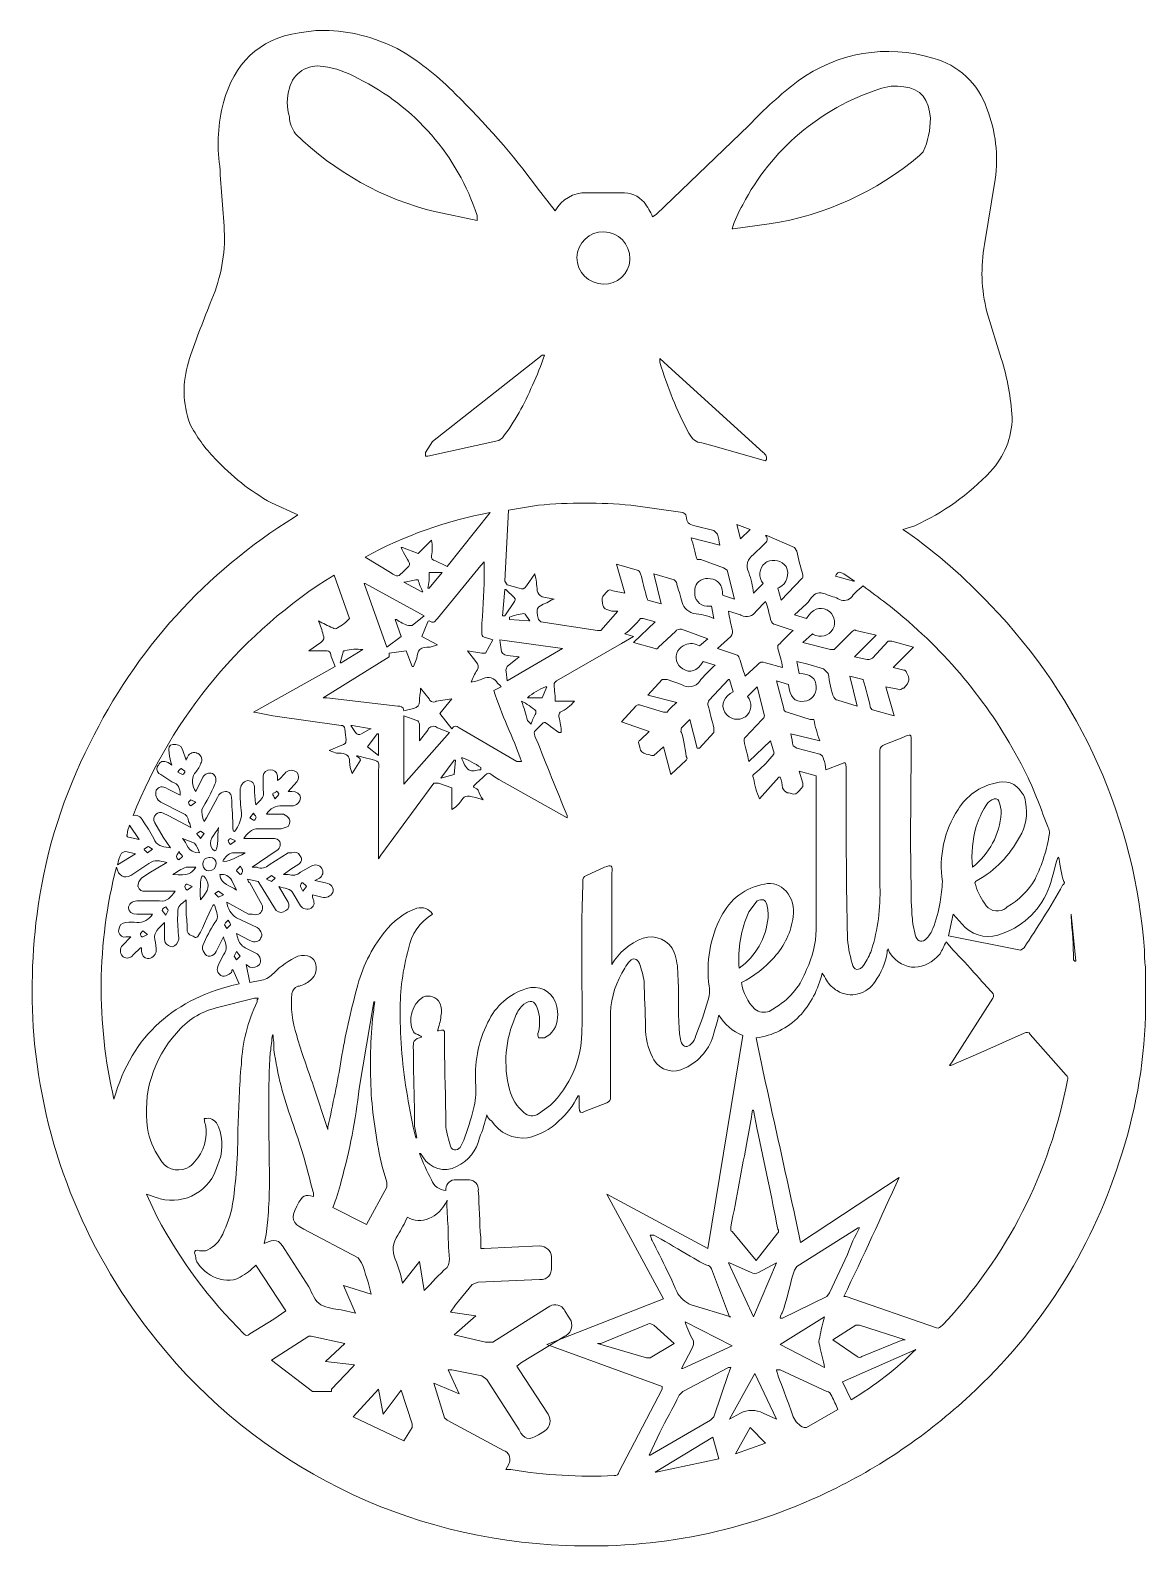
# Model space of a CAD drawing. Header units: millimetres. Extents: x -0.1 to 32.7, y -0.1 to 44.5.
import ezdxf

# ---------------------------------------------------------------- set-up
doc = ezdxf.new("R2010")
doc.units = ezdxf.units.MM
doc.header["$MEASUREMENT"] = 0
doc.layers.add('Layer 1', color=7, linetype='Continuous')

# ---------------------------------------------------------------- blocks, each defined once
blk = doc.blocks.new('block 4')
at = {"layer": 'Layer 1', "lineweight": 0}
for points in [[(20.673, 29.986), (20.779, 29.563), (21.061, 29.845), (20.673, 29.986)], [(10.16, 23.848), (10.125, 23.848), (9.842, 23.46), (10.16, 23.213), (10.16, 23.213), (10.16, 23.848)], [(12.418, 23.072), (12.382, 23.072), (11.994, 22.542), (11.994, 22.542), (12.382, 22.648), (12.418, 23.072)], [(6.879, 19.579), (7.02, 19.509), (7.126, 19.614), (7.02, 19.685), (6.879, 19.579)], [(5.609, 19.121), (5.468, 19.226), (5.362, 19.156), (5.468, 19.05), (5.609, 19.121)], [(5.997, 17.462), (5.927, 17.321), (5.997, 17.216), (6.103, 17.321), (5.997, 17.462)], [(7.02, 5.468), (8.22, 4.551), (8.784, 4.551), (8.784, 4.621), (9.384, 5.256), (9.454, 5.327), (8.608, 5.433), (9.172, 5.962), (8.184, 6.174), (8.114, 6.174), (7.02, 5.468)], [(10.301, 3.881), (10.16, 4.621), (9.419, 3.81), (10.901, 3.104), (11.148, 3.492), (11.148, 3.598), (10.83, 4.586), (10.301, 3.881)], [(19.967, 3.21), (18.274, 2.187), (18.309, 2.187), (20.144, 2.575), (19.967, 3.21)], [(21.061, 3.492), (20.637, 2.716), (20.637, 2.716), (21.519, 3.034), (21.061, 3.492)]]:
    blk.add_lwpolyline(points, dxfattribs=at)
for points, knots in [([(8.326, 44.485), (8.326, 44.485), (8.714, 44.485), (8.714, 44.485), (9.455, 44.444), (10.177, 44.239), (10.83, 43.886), (11.412, 43.533), (11.946, 43.106), (12.418, 42.616), (13.292, 41.766), (14.095, 40.846), (14.817, 39.864), (14.817, 39.864), (15.346, 39.194), (15.346, 39.194), (15.529, 39.527), (15.883, 39.731), (16.263, 39.723), (16.263, 39.723), (17.286, 39.723), (17.286, 39.723), (17.541, 39.734), (17.787, 39.631), (17.956, 39.441), (18.052, 39.307), (18.134, 39.166), (18.203, 39.017), (18.203, 39.017), (18.309, 39.088), (18.309, 39.088), (18.309, 39.088), (21.026, 41.698), (21.026, 41.698), (21.474, 42.17), (21.957, 42.606), (22.472, 43.004), (23.61, 43.836), (25.074, 44.085), (26.423, 43.674), (27.167, 43.478), (27.764, 42.921), (28.011, 42.192), (28.268, 41.53), (28.352, 40.814), (28.257, 40.111), (28.257, 40.111), (27.94, 38.206), (27.94, 38.206), (27.822, 37.55), (27.846, 36.876), (28.011, 36.23), (28.011, 36.23), (28.434, 34.854), (28.434, 34.854), (28.611, 34.294), (28.717, 33.713), (28.751, 33.126), (28.745, 32.536), (28.519, 31.97), (28.116, 31.538), (27.485, 30.871), (26.73, 30.332), (25.894, 29.951), (25.894, 29.951), (25.541, 29.845), (25.541, 29.845), (25.541, 29.845), (25.647, 29.774), (25.647, 29.774), (26.542, 29.144), (27.37, 28.423), (28.116, 27.622), (30.766, 24.884), (32.365, 21.299), (32.632, 17.498), (32.626, 17.332), (32.638, 17.167), (32.667, 17.004), (32.667, 17.004), (32.667, 15.557), (32.667, 15.557), (32.618, 14.104), (32.356, 12.666), (31.891, 11.289), (31.054, 8.665), (29.546, 6.306), (27.517, 4.445), (26.274, 3.28), (24.858, 2.316), (23.319, 1.587), (20.935, 0.443), (18.304, -0.09), (15.663, 0.035), (10.98, 0.184), (6.597, 2.375), (3.669, 6.032), (1.641, 8.521), (0.39, 11.552), (0.071, 14.746), (-0.053, 16.098), (-0.018, 17.46), (0.176, 18.803), (0.418, 20.463), (0.93, 22.072), (1.693, 23.566), (3.022, 26.301), (5.102, 28.601), (7.691, 30.198), (7.691, 30.198), (7.796, 30.268), (7.796, 30.268), (7.796, 30.268), (7.02, 30.621), (7.02, 30.621), (6.401, 30.964), (5.841, 31.405), (5.362, 31.926), (5.065, 32.228), (4.815, 32.573), (4.621, 32.949), (4.416, 33.53), (4.404, 34.161), (4.586, 34.749), (4.762, 35.348), (5.009, 35.913), (5.221, 36.477), (5.503, 37.11), (5.647, 37.795), (5.644, 38.488), (5.609, 39.158), (5.539, 39.829), (5.503, 40.499), (5.415, 41.123), (5.451, 41.758), (5.609, 42.369), (5.927, 43.497), (6.632, 44.238), (7.832, 44.415), (7.832, 44.415), (8.326, 44.485), (8.326, 44.485)], [0, 0, 0, 0, 1, 1, 1, 2, 2, 2, 3, 3, 3, 4, 4, 4, 5, 5, 5, 6, 6, 6, 7, 7, 7, 8, 8, 8, 9, 9, 9, 10, 10, 10, 11, 11, 11, 12, 12, 12, 13, 13, 13, 14, 14, 14, 15, 15, 15, 16, 16, 16, 17, 17, 17, 18, 18, 18, 19, 19, 19, 20, 20, 20, 21, 21, 21, 22, 22, 22, 23, 23, 23, 24, 24, 24, 25, 25, 25, 26, 26, 26, 27, 27, 27, 28, 28, 28, 29, 29, 29, 30, 30, 30, 31, 31, 31, 32, 32, 32, 33, 33, 33, 34, 34, 34, 35, 35, 35, 36, 36, 36, 37, 37, 37, 38, 38, 38, 39, 39, 39, 40, 40, 40, 41, 41, 41, 42, 42, 42, 43, 43, 43, 44, 44, 44, 45, 45, 45, 46, 46, 46, 47, 47, 47, 47]), ([(13.053, 38.911), (13.053, 38.911), (13.053, 39.052), (13.053, 39.052), (12.479, 40.81), (11.22, 42.26), (9.56, 43.074), (9.246, 43.259), (8.898, 43.379), (8.537, 43.427), (8.091, 43.515), (7.655, 43.235), (7.549, 42.792), (7.46, 42.517), (7.46, 42.22), (7.549, 41.945), (7.554, 41.766), (7.616, 41.593), (7.726, 41.451), (8.869, 40.328), (10.295, 39.535), (11.853, 39.158), (11.853, 39.158), (13.053, 38.911), (13.053, 38.911)], [0, 0, 0, 0, 1, 1, 1, 2, 2, 2, 3, 3, 3, 4, 4, 4, 5, 5, 5, 6, 6, 6, 7, 7, 7, 8, 8, 8, 8]), ([(20.532, 38.664), (20.532, 38.664), (20.567, 38.664), (20.567, 38.664), (20.567, 38.664), (21.625, 38.806), (21.625, 38.806), (23.253, 39.054), (24.78, 39.751), (26.035, 40.816), (26.035, 40.816), (26.141, 40.922), (26.141, 40.922), (26.282, 41.232), (26.354, 41.569), (26.352, 41.91), (26.317, 42.439), (26.07, 42.792), (25.576, 42.827), (25.328, 42.874), (25.071, 42.85), (24.836, 42.757), (23.113, 42.197), (21.68, 40.98), (20.849, 39.37), (20.72, 39.146), (20.614, 38.91), (20.532, 38.664)], [0, 0, 0, 0, 1, 1, 1, 2, 2, 2, 3, 3, 3, 4, 4, 4, 5, 5, 5, 6, 6, 6, 7, 7, 7, 8, 8, 8, 9, 9, 9, 9]), ([(17.533, 37.782), (17.543, 38.211), (17.203, 38.566), (16.775, 38.576), (16.346, 38.586), (15.991, 38.246), (15.981, 37.818), (15.981, 37.389), (16.328, 37.042), (16.757, 37.042), (16.757, 37.042), (16.757, 37.042), (16.757, 37.042), (17.166, 37.022), (17.513, 37.338), (17.532, 37.746), (17.533, 37.758), (17.533, 37.77), (17.533, 37.782)], [0, 0, 0, 0, 1, 1, 1, 2, 2, 2, 3, 3, 3, 4, 4, 4, 5, 5, 5, 6, 6, 6, 6]), ([(15.028, 34.96), (15.028, 34.96), (14.958, 34.96), (14.958, 34.96), (14.958, 34.96), (11.747, 32.42), (11.747, 32.42), (11.747, 32.42), (11.536, 32.103), (11.536, 32.103), (11.536, 32.103), (11.536, 31.997), (11.536, 31.997), (11.536, 31.997), (11.606, 31.997), (11.606, 31.997), (11.606, 31.997), (13.688, 32.456), (13.688, 32.456), (13.688, 32.456), (13.794, 32.526), (13.794, 32.526), (14.155, 33.002), (14.451, 33.524), (14.676, 34.078), (14.814, 34.363), (14.932, 34.658), (15.028, 34.96)], [0, 0, 0, 0, 1, 1, 1, 2, 2, 2, 3, 3, 3, 4, 4, 4, 5, 5, 5, 6, 6, 6, 7, 7, 7, 8, 8, 8, 9, 9, 9, 9]), ([(21.519, 31.856), (21.59, 31.962), (21.519, 32.032), (21.449, 32.103), (21.449, 32.103), (18.768, 34.537), (18.768, 34.537), (18.768, 34.537), (18.415, 34.854), (18.415, 34.854), (18.415, 34.854), (18.415, 34.854), (18.415, 34.854), (18.415, 34.854), (18.415, 34.749), (18.415, 34.749), (18.63, 34.029), (18.913, 33.332), (19.262, 32.667), (19.367, 32.491), (19.473, 32.385), (19.65, 32.385), (19.65, 32.385), (19.897, 32.314), (19.897, 32.314), (19.897, 32.314), (21.519, 31.856), (21.519, 31.856)], [0, 0, 0, 0, 1, 1, 1, 2, 2, 2, 3, 3, 3, 4, 4, 4, 5, 5, 5, 6, 6, 6, 7, 7, 7, 8, 8, 8, 9, 9, 9, 9]), ([(12.171, 28.751), (12.171, 28.751), (13.441, 30.339), (13.441, 30.339), (12.156, 30.101), (10.918, 29.661), (9.772, 29.034), (9.772, 29.034), (10.513, 28.575), (10.513, 28.575), (10.724, 28.434), (10.724, 28.434), (10.936, 28.646), (11.148, 28.857), (11.077, 28.822), (10.971, 29.034), (10.911, 29.12), (10.863, 29.215), (10.83, 29.316), (10.83, 29.316), (10.866, 29.316), (10.866, 29.316), (10.866, 29.316), (11.324, 29.139), (11.324, 29.139), (11.324, 29.139), (11.712, 29.527), (11.712, 29.527), (11.747, 29.377), (11.747, 29.22), (11.712, 29.069), (11.712, 28.998), (11.747, 28.928), (11.818, 28.928), (11.818, 28.928), (12.171, 28.751), (12.171, 28.751)], [0, 0, 0, 0, 1, 1, 1, 2, 2, 2, 3, 3, 3, 4, 4, 4, 5, 5, 5, 6, 6, 6, 7, 7, 7, 8, 8, 8, 9, 9, 9, 10, 10, 10, 11, 11, 11, 12, 12, 12, 12]), ([(17.18, 27.446), (17.18, 27.446), (17.004, 27.446), (17.004, 27.446), (16.757, 27.517), (16.757, 27.517), (16.722, 27.764), (16.716, 27.813), (16.729, 27.863), (16.757, 27.905), (16.757, 27.905), (16.863, 28.011), (16.863, 28.011), (16.898, 28.081), (16.969, 28.081), (17.039, 28.046), (17.039, 28.046), (17.392, 27.975), (17.392, 27.975), (17.392, 27.975), (17.145, 28.822), (17.145, 28.822), (17.145, 28.822), (17.745, 28.646), (17.745, 28.646), (17.792, 28.646), (17.827, 28.61), (17.851, 28.54), (17.921, 28.328), (17.956, 28.081), (18.027, 27.869), (18.033, 27.833), (18.045, 27.797), (18.062, 27.764), (18.062, 27.764), (18.45, 27.658), (18.45, 27.658), (18.45, 27.658), (18.239, 28.54), (18.239, 28.54), (18.239, 28.54), (18.838, 28.363), (18.838, 28.363), (18.874, 28.328), (18.909, 28.293), (18.909, 28.257), (18.909, 28.222), (19.015, 27.94), (19.05, 27.764), (19.085, 27.587), (19.191, 27.446), (19.403, 27.376), (19.609, 27.362), (19.812, 27.314), (20.002, 27.234), (20.002, 27.234), (19.932, 27.587), (19.932, 27.587), (19.932, 27.587), (19.791, 27.587), (19.791, 27.587), (19.577, 27.606), (19.419, 27.794), (19.438, 28.007), (19.438, 28.008), (19.438, 28.009), (19.438, 28.011), (19.417, 28.204), (19.558, 28.378), (19.752, 28.399), (19.776, 28.401), (19.801, 28.401), (19.826, 28.399), (20.04, 28.418), (20.228, 28.261), (20.248, 28.047), (20.249, 28.035), (20.249, 28.023), (20.249, 28.011), (20.249, 27.975), (20.249, 27.905), (20.285, 27.905), (20.285, 27.905), (20.602, 27.799), (20.602, 27.799), (20.602, 27.799), (20.391, 28.646), (20.391, 28.646), (20.391, 28.646), (20.285, 28.716), (20.285, 28.716), (20.285, 28.716), (19.614, 28.963), (19.614, 28.963), (19.614, 28.963), (19.509, 28.963), (19.509, 28.963), (19.438, 29.175), (19.403, 29.386), (19.332, 29.598), (19.332, 29.598), (20.179, 29.386), (20.179, 29.386), (20.144, 29.492), (20.144, 29.598), (20.108, 29.704), (20.108, 29.704), (20.002, 29.81), (20.002, 29.81), (20.002, 29.81), (19.438, 29.951), (19.438, 29.951), (19.262, 29.986), (19.191, 30.057), (19.191, 30.233), (19.173, 30.282), (19.135, 30.321), (19.085, 30.339), (19.085, 30.339), (17.568, 30.551), (17.568, 30.551), (16.665, 30.639), (15.755, 30.639), (14.852, 30.551), (14.852, 30.551), (13.97, 30.409), (13.97, 30.409), (13.97, 30.409), (13.864, 28.328), (13.864, 28.328), (13.864, 28.328), (13.935, 28.222), (13.935, 28.222), (13.935, 28.222), (14.287, 28.116), (14.287, 28.116), (14.393, 28.081), (14.429, 28.081), (14.499, 28.187), (14.499, 28.187), (14.746, 28.54), (14.746, 28.54), (14.785, 28.378), (14.808, 28.212), (14.817, 28.046), (14.832, 27.968), (14.885, 27.902), (14.958, 27.869), (14.958, 27.869), (15.311, 27.799), (15.311, 27.799), (15.311, 27.799), (15.275, 27.799), (15.275, 27.799), (15.275, 27.799), (15.099, 27.693), (15.099, 27.693), (14.781, 27.552), (14.781, 27.552), (14.852, 27.199), (14.852, 27.199), (14.852, 27.199), (14.852, 27.199), (14.852, 27.199), (14.922, 27.129), (14.922, 27.129), (14.922, 27.129), (16.581, 26.882), (16.581, 26.882), (16.581, 26.882), (16.686, 26.882), (16.686, 26.882), (16.686, 26.882), (17.18, 27.446), (17.18, 27.446)], [0, 0, 0, 0, 1, 1, 1, 2, 2, 2, 3, 3, 3, 4, 4, 4, 5, 5, 5, 6, 6, 6, 7, 7, 7, 8, 8, 8, 9, 9, 9, 10, 10, 10, 11, 11, 11, 12, 12, 12, 13, 13, 13, 14, 14, 14, 15, 15, 15, 16, 16, 16, 17, 17, 17, 18, 18, 18, 19, 19, 19, 20, 20, 20, 21, 21, 21, 22, 22, 22, 23, 23, 23, 24, 24, 24, 25, 25, 25, 26, 26, 26, 27, 27, 27, 28, 28, 28, 29, 29, 29, 30, 30, 30, 31, 31, 31, 32, 32, 32, 33, 33, 33, 34, 34, 34, 35, 35, 35, 36, 36, 36, 37, 37, 37, 38, 38, 38, 39, 39, 39, 40, 40, 40, 41, 41, 41, 42, 42, 42, 43, 43, 43, 44, 44, 44, 45, 45, 45, 46, 46, 46, 47, 47, 47, 48, 48, 48, 49, 49, 49, 50, 50, 50, 51, 51, 51, 52, 52, 52, 53, 53, 53, 54, 54, 54, 55, 55, 55, 56, 56, 56, 57, 57, 57, 58, 58, 58, 58]), ([(21.978, 27.764), (21.978, 27.764), (22.578, 28.399), (22.578, 28.399), (22.613, 28.399), (22.613, 28.469), (22.613, 28.504), (22.542, 28.736), (22.483, 28.972), (22.437, 29.21), (22.437, 29.21), (22.366, 29.316), (22.366, 29.316), (22.366, 29.316), (21.555, 29.669), (21.555, 29.669), (21.555, 29.669), (21.519, 29.669), (21.519, 29.669), (21.625, 29.527), (21.519, 29.457), (21.449, 29.386), (21.449, 29.386), (21.167, 29.104), (21.167, 29.104), (20.982, 28.997), (20.919, 28.76), (21.026, 28.575), (21.093, 28.38), (21.14, 28.179), (21.167, 27.975), (21.167, 27.975), (21.449, 28.257), (21.449, 28.257), (21.299, 28.437), (21.322, 28.704), (21.501, 28.854), (21.518, 28.868), (21.536, 28.881), (21.555, 28.892), (21.752, 28.986), (21.989, 28.927), (22.119, 28.751), (22.233, 28.525), (22.142, 28.249), (21.916, 28.136), (21.902, 28.128), (21.887, 28.122), (21.872, 28.116), (21.872, 28.116), (21.978, 27.764), (21.978, 27.764)], [0, 0, 0, 0, 1, 1, 1, 2, 2, 2, 3, 3, 3, 4, 4, 4, 5, 5, 5, 6, 6, 6, 7, 7, 7, 8, 8, 8, 9, 9, 9, 10, 10, 10, 11, 11, 11, 12, 12, 12, 13, 13, 13, 14, 14, 14, 15, 15, 15, 16, 16, 16, 17, 17, 17, 17]), ([(12.312, 23.989), (12.382, 24.095), (12.453, 24.095), (12.524, 24.024), (12.524, 24.024), (14.217, 23.036), (14.217, 23.036), (14.217, 23.036), (14.358, 23.036), (14.358, 23.036), (14.111, 23.742), (13.758, 24.412), (13.547, 25.118), (13.547, 25.118), (13.758, 25.224), (13.758, 25.224), (13.723, 25.294), (13.688, 25.294), (13.653, 25.329), (13.574, 25.484), (13.385, 25.547), (13.229, 25.471), (13.119, 25.414), (12.999, 25.378), (12.876, 25.365), (12.928, 25.486), (12.987, 25.604), (13.053, 25.717), (13.123, 25.823), (13.088, 25.859), (13.017, 25.964), (13.017, 25.964), (12.771, 26.282), (12.771, 26.282), (12.771, 26.282), (13.194, 26.211), (13.194, 26.211), (13.194, 26.211), (13.3, 26.211), (13.3, 26.211), (13.3, 26.211), (13.511, 26.599), (13.511, 26.599), (13.511, 26.599), (13.3, 26.67), (13.3, 26.67), (13.241, 26.67), (13.194, 26.717), (13.194, 26.776), (13.194, 26.776), (13.194, 27.093), (13.194, 27.093), (13.229, 27.622), (13.264, 28.116), (13.264, 28.646), (13.264, 28.646), (13.264, 28.892), (13.264, 28.892), (13.264, 28.892), (13.159, 28.787), (13.159, 28.787), (13.159, 28.787), (11.889, 27.234), (11.889, 27.234), (11.783, 27.093), (11.783, 27.093), (11.642, 27.164), (11.622, 27.164), (11.606, 27.148), (11.606, 27.129), (11.606, 27.129), (11.43, 26.705), (11.43, 26.705), (11.43, 26.705), (11.889, 26.458), (11.889, 26.458), (11.889, 26.458), (11.889, 26.458), (11.889, 26.458), (11.889, 26.458), (11.677, 26.388), (11.677, 26.388), (11.395, 26.423), (11.289, 26.282), (11.289, 26.07), (11.289, 26.07), (11.183, 25.823), (11.183, 25.823), (11.183, 25.823), (11.148, 25.823), (11.148, 25.823), (11.148, 25.823), (10.971, 26.282), (10.971, 26.282), (10.971, 26.282), (10.477, 26.211), (10.477, 26.211), (10.477, 26.211), (10.477, 26.106), (10.477, 26.106), (10.477, 26.106), (8.537, 24.906), (8.537, 24.906), (8.537, 24.906), (8.643, 24.906), (8.643, 24.906), (8.643, 24.906), (10.724, 24.659), (10.724, 24.659), (10.795, 24.659), (10.901, 24.659), (10.901, 24.518), (10.901, 24.518), (11.183, 24.589), (11.183, 24.589), (11.324, 24.624), (11.359, 24.694), (11.359, 24.8), (11.359, 24.906), (11.395, 25.047), (11.395, 25.188), (11.395, 25.188), (11.642, 24.871), (11.642, 24.871), (11.667, 24.797), (11.748, 24.759), (11.822, 24.784), (11.833, 24.788), (11.843, 24.794), (11.853, 24.8), (11.853, 24.8), (12.312, 24.871), (12.312, 24.871), (12.312, 24.871), (11.959, 24.447), (11.959, 24.447), (11.959, 24.447), (12.312, 23.989), (12.312, 23.989)], [0, 0, 0, 0, 1, 1, 1, 2, 2, 2, 3, 3, 3, 4, 4, 4, 5, 5, 5, 6, 6, 6, 7, 7, 7, 8, 8, 8, 9, 9, 9, 10, 10, 10, 11, 11, 11, 12, 12, 12, 13, 13, 13, 14, 14, 14, 15, 15, 15, 16, 16, 16, 17, 17, 17, 18, 18, 18, 19, 19, 19, 20, 20, 20, 21, 21, 21, 22, 22, 22, 23, 23, 23, 24, 24, 24, 25, 25, 25, 26, 26, 26, 27, 27, 27, 28, 28, 28, 29, 29, 29, 30, 30, 30, 31, 31, 31, 32, 32, 32, 33, 33, 33, 34, 34, 34, 35, 35, 35, 36, 36, 36, 37, 37, 37, 38, 38, 38, 39, 39, 39, 40, 40, 40, 41, 41, 41, 42, 42, 42, 43, 43, 43, 44, 44, 44, 45, 45, 45, 46, 46, 46, 46]), ([(11.606, 28.116), (11.606, 28.116), (11.642, 28.116), (11.642, 28.116), (11.642, 28.116), (12.03, 28.575), (12.03, 28.575), (12.03, 28.575), (11.642, 28.575), (11.642, 28.575), (11.654, 28.421), (11.643, 28.266), (11.606, 28.116)], [0, 0, 0, 0, 1, 1, 1, 2, 2, 2, 3, 3, 3, 4, 4, 4, 4]), ([(24.095, 28.328), (24.095, 28.328), (24.13, 28.328), (24.13, 28.328), (24.13, 28.328), (23.812, 28.54), (23.812, 28.54), (23.671, 28.61), (23.636, 28.61), (23.566, 28.469), (23.566, 28.469), (24.095, 28.328), (24.095, 28.328)], [0, 0, 0, 0, 1, 1, 1, 2, 2, 2, 3, 3, 3, 4, 4, 4, 4]), ([(11.254, 11.994), (11.254, 11.994), (11.289, 11.994), (11.289, 11.994), (11.249, 12.12), (11.225, 12.251), (11.218, 12.382), (11.218, 13.123), (11.183, 13.864), (11.183, 14.57), (11.183, 14.711), (11.148, 14.887), (11.359, 14.922), (11.571, 14.958), (11.218, 15.028), (11.183, 15.099), (11.01, 15.463), (11.13, 15.898), (11.465, 16.122), (11.651, 16.2), (11.865, 16.124), (11.959, 15.946), (12.007, 15.822), (12.019, 15.688), (11.994, 15.557), (11.976, 15.413), (11.94, 15.271), (11.889, 15.134), (11.889, 15.134), (11.924, 15.134), (11.924, 15.134), (12.065, 15.169), (12.1, 15.169), (12.1, 15.028), (12.1, 15.028), (12.1, 14.64), (12.1, 14.64), (12.1, 13.864), (12.136, 13.088), (12.136, 12.312), (12.166, 12.12), (12.213, 11.931), (12.277, 11.747), (12.312, 11.606), (12.453, 11.606), (12.559, 11.712), (12.559, 11.712), (12.665, 11.924), (12.665, 11.924), (12.775, 12.224), (12.869, 12.531), (12.947, 12.841), (13.005, 13.06), (13.029, 13.286), (13.017, 13.511), (12.956, 14.155), (13.078, 14.804), (13.37, 15.381), (13.589, 15.856), (13.999, 16.216), (14.499, 16.369), (14.848, 16.494), (15.231, 16.312), (15.356, 15.964), (15.366, 15.935), (15.375, 15.905), (15.381, 15.875), (15.41, 15.76), (15.422, 15.641), (15.416, 15.522), (15.405, 15.267), (15.257, 15.037), (15.028, 14.922), (15.028, 14.922), (14.852, 14.922), (14.852, 14.922), (14.852, 14.993), (14.817, 15.028), (14.852, 15.099), (14.911, 15.332), (14.899, 15.578), (14.817, 15.804), (14.746, 16.016), (14.605, 16.051), (14.429, 15.91), (14.316, 15.817), (14.231, 15.695), (14.182, 15.557), (13.879, 14.881), (13.817, 14.122), (14.005, 13.406), (14.069, 13.142), (14.218, 12.906), (14.429, 12.735), (14.54, 12.617), (14.723, 12.602), (14.852, 12.7), (14.852, 12.7), (15.205, 12.947), (15.205, 12.947), (15.78, 13.502), (16.111, 14.264), (16.122, 15.064), (16.157, 15.699), (16.122, 16.334), (16.122, 16.969), (16.122, 17.604), (16.122, 18.662), (16.157, 19.509), (16.157, 19.614), (16.157, 19.65), (16.263, 19.685), (16.263, 19.685), (16.792, 19.932), (16.792, 19.932), (17.004, 20.002), (17.039, 20.002), (17.004, 19.756), (17.004, 19.756), (17.004, 19.756), (17.004, 19.756), (17.004, 19.756), (17.004, 17.074), (17.004, 17.074), (17.212, 17.431), (17.535, 17.705), (17.921, 17.851), (18.291, 17.972), (18.691, 17.787), (18.838, 17.427), (18.907, 17.223), (18.943, 17.008), (18.944, 16.792), (18.979, 16.263), (18.944, 15.734), (18.979, 15.205), (18.986, 15.061), (19.009, 14.919), (19.05, 14.781), (19.121, 14.64), (19.226, 14.64), (19.332, 14.746), (19.4, 14.815), (19.448, 14.9), (19.473, 14.993), (19.614, 15.346), (19.72, 15.663), (19.826, 16.016), (19.872, 16.152), (19.884, 16.298), (19.861, 16.439), (19.762, 17.142), (19.885, 17.857), (20.214, 18.486), (20.463, 18.986), (20.934, 19.34), (21.484, 19.438), (21.719, 19.494), (21.965, 19.412), (22.119, 19.226), (22.295, 19.022), (22.372, 18.752), (22.331, 18.486), (22.269, 18.038), (22.072, 17.619), (21.766, 17.286), (21.499, 16.981), (21.176, 16.729), (20.814, 16.545), (20.854, 16.251), (20.99, 15.978), (21.202, 15.769), (21.323, 15.677), (21.481, 15.651), (21.625, 15.699), (21.625, 15.699), (21.837, 15.84), (21.837, 15.84), (22.249, 16.091), (22.561, 16.478), (22.719, 16.933), (22.9, 17.295), (22.996, 17.693), (23.001, 18.097), (23.001, 18.097), (23.001, 22.613), (23.001, 22.613), (23.001, 22.613), (22.507, 22.754), (22.507, 22.754), (22.507, 22.754), (22.613, 22.401), (22.613, 22.401), (22.613, 22.401), (22.613, 22.296), (22.613, 22.296), (22.542, 22.225), (22.472, 22.119), (22.401, 22.084), (22.331, 22.049), (22.26, 22.119), (22.19, 22.119), (22.19, 22.119), (22.154, 22.119), (22.154, 22.119), (22.092, 22.147), (22.042, 22.198), (22.013, 22.26), (22.007, 22.369), (21.983, 22.476), (21.943, 22.578), (21.943, 22.578), (21.907, 22.578), (21.907, 22.578), (21.907, 22.578), (21.343, 21.943), (21.343, 21.943), (21.252, 22.132), (21.193, 22.334), (21.167, 22.542), (21.131, 22.613), (21.131, 22.648), (21.202, 22.684), (21.384, 22.83), (21.549, 22.996), (21.696, 23.177), (21.731, 23.213), (21.766, 23.248), (21.766, 23.283), (21.766, 23.283), (21.661, 23.636), (21.661, 23.636), (21.661, 23.636), (21.026, 23.036), (21.026, 23.036), (20.99, 23.248), (20.92, 23.424), (20.884, 23.636), (20.881, 23.675), (20.894, 23.713), (20.92, 23.742), (20.92, 23.742), (21.414, 24.271), (21.414, 24.271), (21.449, 24.271), (21.484, 24.342), (21.484, 24.377), (21.484, 24.377), (21.272, 25.224), (21.272, 25.224), (21.272, 25.224), (20.99, 24.941), (20.99, 24.941), (21.137, 24.759), (21.108, 24.493), (20.925, 24.346), (20.924, 24.345), (20.922, 24.343), (20.92, 24.342), (20.725, 24.213), (20.462, 24.266), (20.333, 24.462), (20.329, 24.468), (20.324, 24.476), (20.32, 24.483), (20.179, 24.73), (20.32, 24.941), (20.567, 25.082), (20.567, 25.082), (20.461, 25.435), (20.461, 25.435), (20.461, 25.435), (20.426, 25.435), (20.426, 25.435), (20.426, 25.435), (19.861, 24.836), (19.861, 24.836), (19.833, 24.794), (19.821, 24.744), (19.826, 24.694), (19.897, 24.483), (19.932, 24.236), (20.002, 24.024), (20.002, 24.024), (20.002, 23.883), (20.002, 23.883), (20.002, 23.883), (19.579, 23.424), (19.579, 23.424), (19.579, 23.424), (19.509, 23.424), (19.509, 23.424), (19.509, 23.424), (19.297, 24.271), (19.297, 24.271), (19.297, 24.271), (19.05, 24.024), (19.05, 24.024), (19.05, 23.989), (19.015, 23.918), (19.05, 23.883), (19.085, 23.848), (19.156, 23.424), (19.191, 23.177), (19.22, 23.152), (19.223, 23.107), (19.197, 23.078), (19.195, 23.076), (19.193, 23.074), (19.191, 23.072), (19.191, 23.072), (18.733, 22.648), (18.733, 22.648), (18.733, 22.648), (18.521, 23.46), (18.521, 23.46), (18.521, 23.46), (18.239, 23.213), (18.239, 23.213), (18.239, 23.213), (18.168, 23.213), (18.168, 23.213), (18.062, 23.248), (17.956, 23.248), (17.886, 23.319), (17.815, 23.389), (17.851, 23.424), (17.815, 23.495), (17.815, 23.495), (17.815, 23.495), (17.815, 23.495), (17.78, 23.566), (17.78, 23.636), (17.851, 23.671), (17.851, 23.671), (18.097, 23.918), (18.097, 23.918), (18.097, 23.918), (17.286, 24.201), (17.286, 24.201), (17.286, 24.201), (17.709, 24.659), (17.709, 24.659), (17.709, 24.694), (17.78, 24.694), (17.815, 24.694), (17.815, 24.694), (18.521, 24.483), (18.521, 24.483), (18.521, 24.483), (18.627, 24.483), (18.627, 24.483), (18.712, 24.586), (18.806, 24.68), (18.909, 24.765), (18.909, 24.765), (18.062, 24.977), (18.062, 24.977), (18.062, 24.977), (18.486, 25.435), (18.486, 25.435), (18.486, 25.435), (18.627, 25.435), (18.627, 25.435), (18.627, 25.435), (19.05, 25.294), (19.05, 25.294), (19.227, 25.173), (19.468, 25.217), (19.59, 25.394), (19.599, 25.407), (19.607, 25.421), (19.614, 25.435), (19.614, 25.435), (19.685, 25.506), (19.685, 25.506), (19.794, 25.632), (19.911, 25.75), (20.038, 25.859), (20.038, 25.859), (19.685, 25.964), (19.685, 25.964), (19.509, 25.682), (19.297, 25.612), (19.085, 25.753), (18.901, 25.86), (18.837, 26.097), (18.944, 26.282), (18.998, 26.358), (19.071, 26.419), (19.156, 26.458), (19.294, 26.517), (19.452, 26.503), (19.579, 26.423), (19.579, 26.423), (19.826, 26.635), (19.826, 26.635), (19.826, 26.635), (19.05, 26.917), (19.05, 26.917), (18.979, 26.917), (18.909, 26.917), (18.874, 26.846), (18.874, 26.846), (18.38, 26.388), (18.38, 26.388), (18.344, 26.352), (18.309, 26.317), (18.274, 26.352), (18.274, 26.352), (17.639, 26.529), (17.639, 26.529), (17.639, 26.529), (18.274, 27.129), (18.274, 27.129), (18.274, 27.129), (17.921, 27.234), (17.921, 27.234), (17.921, 27.234), (17.851, 27.234), (17.851, 27.234), (17.716, 27.064), (17.562, 26.911), (17.392, 26.776), (17.392, 26.776), (17.639, 26.705), (17.639, 26.705), (17.639, 26.705), (17.286, 26.494), (17.286, 26.494), (17.286, 26.494), (15.381, 25.4), (15.381, 25.4), (15.346, 25.365), (15.311, 25.329), (15.311, 25.294), (15.311, 25.259), (15.346, 24.977), (15.346, 24.8), (15.346, 24.8), (15.91, 24.8), (15.91, 24.8), (15.795, 24.664), (15.65, 24.556), (15.487, 24.483), (15.452, 24.447), (15.452, 24.412), (15.452, 24.342), (15.495, 24.192), (15.519, 24.038), (15.522, 23.883), (15.522, 23.883), (15.452, 23.883), (15.452, 23.883), (15.452, 23.883), (15.205, 24.059), (15.205, 24.059), (14.993, 24.236), (15.028, 24.201), (14.887, 24.059), (14.746, 23.918), (14.676, 23.918), (14.781, 23.707), (15.099, 22.931), (15.381, 22.19), (15.699, 21.449), (15.699, 21.449), (15.699, 21.378), (15.699, 21.378), (15.699, 21.378), (13.688, 22.507), (13.688, 22.507), (13.3, 22.754), (13.441, 22.754), (13.123, 22.472), (12.806, 22.19), (12.982, 22.331), (13.088, 22.19), (13.121, 22.089), (13.168, 21.994), (13.229, 21.907), (13.229, 21.907), (13.017, 21.978), (13.017, 21.978), (12.7, 22.049), (12.7, 22.049), (12.524, 21.802), (12.524, 21.802), (12.418, 21.696), (12.418, 21.696), (12.418, 21.696), (12.312, 21.625), (12.312, 21.625), (12.312, 21.625), (12.312, 22.26), (12.312, 22.26), (12.312, 22.26), (11.924, 22.401), (11.924, 22.401), (11.924, 22.401), (11.783, 22.401), (11.783, 22.401), (11.783, 22.401), (10.231, 20.285), (10.231, 20.285), (10.231, 20.285), (10.16, 20.179), (10.16, 20.179), (10.16, 20.179), (10.16, 22.613), (10.16, 22.613), (10.16, 23.107), (10.266, 23.001), (9.772, 23.142), (9.278, 23.283), (9.666, 23.142), (9.631, 23.072), (9.631, 23.072), (9.384, 22.684), (9.384, 22.684), (9.34, 22.796), (9.317, 22.916), (9.313, 23.036), (9.313, 23.177), (9.243, 23.248), (9.066, 23.283), (9.066, 23.283), (8.925, 23.283), (8.925, 23.283), (8.925, 23.283), (8.714, 23.354), (8.714, 23.354), (8.714, 23.354), (9.137, 23.53), (9.137, 23.53), (9.207, 23.566), (9.207, 23.601), (9.207, 23.671), (9.207, 23.742), (9.172, 23.883), (9.172, 23.989), (9.172, 24.047), (9.125, 24.095), (9.066, 24.095), (9.066, 24.095), (7.056, 24.377), (7.056, 24.377), (7.056, 24.377), (6.526, 24.483), (6.526, 24.483), (6.526, 24.483), (6.491, 24.483), (6.491, 24.483), (6.491, 24.483), (8.89, 25.823), (8.89, 25.823), (8.828, 25.947), (8.78, 26.077), (8.749, 26.211), (8.714, 26.282), (8.678, 26.282), (8.608, 26.282), (8.608, 26.282), (8.114, 26.282), (8.114, 26.282), (8.114, 26.282), (8.467, 26.529), (8.467, 26.529), (8.572, 26.599), (8.572, 26.67), (8.537, 26.741), (8.506, 26.887), (8.459, 27.029), (8.396, 27.164), (8.534, 27.086), (8.675, 27.016), (8.819, 26.952), (8.86, 26.916), (8.92, 26.916), (8.961, 26.952), (9.093, 27.026), (9.212, 27.122), (9.313, 27.234), (9.313, 27.234), (8.855, 28.504), (8.855, 28.504), (6.183, 26.848), (4.117, 24.374), (2.963, 21.449), (3.14, 21.484), (3.21, 21.378), (3.281, 21.237), (3.407, 21.074), (3.514, 20.896), (3.598, 20.708), (3.704, 20.532), (3.881, 20.532), (4.057, 20.496), (4.057, 20.496), (3.845, 20.814), (3.845, 20.814), (3.845, 20.814), (3.598, 21.237), (3.598, 21.237), (3.54, 21.315), (3.556, 21.426), (3.634, 21.484), (3.688, 21.542), (3.775, 21.557), (3.845, 21.519), (3.845, 21.519), (3.986, 21.449), (3.986, 21.449), (3.986, 21.449), (4.657, 21.096), (4.657, 21.096), (4.621, 21.202), (4.621, 21.237), (4.586, 21.272), (4.591, 21.385), (4.518, 21.487), (4.41, 21.519), (4.41, 21.519), (3.775, 21.837), (3.775, 21.837), (3.655, 21.91), (3.597, 22.054), (3.634, 22.19), (3.704, 22.296), (3.81, 22.331), (3.986, 22.225), (3.986, 22.225), (4.339, 22.049), (4.339, 22.049), (4.339, 22.26), (4.304, 22.366), (4.092, 22.437), (4.092, 22.437), (3.775, 22.648), (3.775, 22.648), (3.683, 22.682), (3.637, 22.784), (3.671, 22.875), (3.679, 22.896), (3.69, 22.914), (3.704, 22.931), (3.739, 23.036), (3.845, 23.072), (3.986, 23.001), (3.986, 23.001), (4.092, 22.931), (4.092, 22.931), (4.055, 23.045), (4.031, 23.163), (4.022, 23.283), (3.986, 23.424), (4.022, 23.53), (4.127, 23.53), (4.233, 23.53), (4.374, 23.53), (4.41, 23.389), (4.41, 23.389), (4.516, 23.072), (4.516, 23.072), (4.518, 23.099), (4.53, 23.124), (4.551, 23.142), (4.582, 23.255), (4.698, 23.322), (4.811, 23.291), (4.818, 23.289), (4.826, 23.286), (4.833, 23.283), (4.943, 23.245), (5.001, 23.124), (4.963, 23.014), (4.957, 22.997), (4.949, 22.981), (4.939, 22.966), (4.901, 22.86), (4.841, 22.764), (4.762, 22.684), (4.671, 22.515), (4.684, 22.309), (4.798, 22.154), (4.798, 22.154), (5.009, 22.578), (5.009, 22.578), (5.069, 22.673), (5.184, 22.716), (5.292, 22.684), (5.391, 22.61), (5.422, 22.475), (5.362, 22.366), (5.247, 22.112), (5.117, 21.865), (4.974, 21.625), (4.974, 21.625), (4.974, 21.555), (4.974, 21.555), (4.981, 21.457), (5.005, 21.362), (5.045, 21.272), (5.045, 21.272), (5.115, 21.378), (5.115, 21.378), (5.115, 21.378), (5.433, 21.978), (5.433, 21.978), (5.478, 22.092), (5.593, 22.163), (5.715, 22.154), (5.821, 22.119), (5.856, 22.049), (5.856, 21.872), (5.856, 21.696), (5.891, 21.343), (5.891, 21.061), (5.891, 20.779), (6.174, 21.308), (6.138, 21.519), (6.109, 21.742), (6.097, 21.966), (6.103, 22.19), (6.099, 22.322), (6.187, 22.439), (6.315, 22.472), (6.456, 22.472), (6.526, 22.401), (6.526, 22.225), (6.522, 22.071), (6.534, 21.918), (6.562, 21.766), (6.562, 21.766), (6.667, 21.872), (6.667, 21.872), (6.768, 21.943), (6.811, 22.072), (6.773, 22.19), (6.773, 22.19), (6.773, 22.613), (6.773, 22.613), (6.791, 22.716), (6.881, 22.791), (6.985, 22.789), (7.091, 22.789), (7.161, 22.754), (7.197, 22.613), (7.197, 22.613), (7.197, 22.472), (7.197, 22.472), (7.288, 22.545), (7.37, 22.628), (7.444, 22.719), (7.535, 22.796), (7.669, 22.796), (7.761, 22.719), (7.833, 22.639), (7.833, 22.517), (7.761, 22.437), (7.761, 22.437), (7.514, 22.154), (7.514, 22.154), (7.514, 22.154), (7.62, 22.154), (7.62, 22.154), (7.761, 22.154), (7.867, 22.084), (7.867, 21.978), (7.867, 21.842), (7.756, 21.731), (7.62, 21.731), (7.62, 21.731), (7.62, 21.731), (7.62, 21.731), (7.62, 21.731), (7.338, 21.731), (7.338, 21.731), (7.148, 21.752), (6.966, 21.654), (6.879, 21.484), (6.879, 21.484), (7.373, 21.484), (7.373, 21.484), (7.446, 21.458), (7.508, 21.408), (7.549, 21.343), (7.585, 21.308), (7.549, 21.202), (7.514, 21.131), (7.514, 21.131), (7.302, 21.061), (7.302, 21.061), (7.302, 21.061), (6.632, 21.061), (6.632, 21.061), (6.421, 21.061), (6.315, 20.92), (6.209, 20.779), (6.209, 20.779), (7.02, 20.779), (7.02, 20.779), (7.161, 20.779), (7.232, 20.743), (7.267, 20.673), (7.302, 20.602), (7.267, 20.461), (7.126, 20.391), (7.126, 20.391), (6.456, 19.932), (6.456, 19.932), (6.456, 19.932), (6.597, 19.932), (6.597, 19.932), (6.718, 19.88), (6.858, 19.908), (6.95, 20.002), (6.95, 20.002), (7.514, 20.355), (7.514, 20.355), (7.514, 20.355), (7.62, 20.355), (7.62, 20.355), (7.707, 20.399), (7.813, 20.363), (7.856, 20.276), (7.861, 20.267), (7.864, 20.258), (7.867, 20.249), (7.937, 20.179), (7.902, 20.073), (7.796, 20.002), (7.796, 20.002), (7.62, 19.897), (7.62, 19.897), (7.62, 19.897), (7.373, 19.72), (7.373, 19.72), (7.373, 19.72), (7.514, 19.72), (7.514, 19.72), (7.635, 19.668), (7.775, 19.697), (7.867, 19.791), (7.867, 19.791), (8.184, 19.967), (8.184, 19.967), (8.293, 20.027), (8.429, 19.996), (8.502, 19.897), (8.557, 19.799), (8.526, 19.675), (8.431, 19.614), (8.431, 19.614), (8.29, 19.544), (8.29, 19.544), (8.29, 19.544), (8.608, 19.473), (8.608, 19.473), (8.784, 19.438), (8.855, 19.332), (8.819, 19.191), (8.759, 19.077), (8.628, 19.019), (8.502, 19.05), (8.502, 19.05), (8.22, 19.121), (8.22, 19.121), (8.22, 19.121), (8.22, 19.05), (8.22, 19.05), (8.29, 18.909), (8.29, 18.803), (8.184, 18.732), (8.076, 18.673), (7.94, 18.703), (7.867, 18.803), (7.867, 18.803), (7.655, 19.156), (7.655, 19.156), (7.585, 19.332), (7.408, 19.297), (7.232, 19.367), (7.232, 19.367), (7.514, 18.909), (7.514, 18.909), (7.549, 18.838), (7.549, 18.697), (7.444, 18.662), (7.363, 18.59), (7.242, 18.59), (7.161, 18.662), (7.161, 18.662), (7.091, 18.768), (7.091, 18.768), (7.091, 18.768), (6.703, 19.403), (6.703, 19.403), (6.703, 19.403), (6.632, 19.509), (6.632, 19.509), (6.632, 19.509), (6.315, 19.579), (6.315, 19.579), (6.35, 19.509), (6.35, 19.473), (6.385, 19.473), (6.385, 19.473), (6.738, 18.838), (6.738, 18.838), (6.788, 18.733), (6.744, 18.606), (6.638, 18.556), (6.581, 18.529), (6.514, 18.529), (6.456, 18.556), (6.456, 18.556), (6.35, 18.556), (6.35, 18.556), (6.35, 18.556), (5.715, 18.909), (5.715, 18.909), (5.731, 18.72), (5.836, 18.55), (5.997, 18.45), (5.997, 18.45), (6.597, 18.168), (6.597, 18.168), (6.738, 18.05), (6.773, 17.945), (6.703, 17.851), (6.667, 17.745), (6.526, 17.709), (6.385, 17.78), (6.385, 17.78), (5.997, 17.992), (5.997, 17.992), (5.997, 17.921), (6.032, 17.886), (6.032, 17.851), (6.059, 17.73), (6.136, 17.627), (6.244, 17.568), (6.244, 17.568), (6.597, 17.392), (6.597, 17.392), (6.697, 17.319), (6.727, 17.183), (6.667, 17.074), (6.594, 17), (6.485, 16.973), (6.385, 17.004), (6.385, 17.004), (6.279, 17.074), (6.279, 17.074), (6.279, 17.074), (6.385, 16.545), (6.385, 16.545), (6.385, 16.545), (6.738, 16.616), (6.738, 16.616), (6.873, 16.652), (6.996, 16.725), (7.091, 16.827), (7.293, 17.035), (7.533, 17.202), (7.796, 17.321), (8.079, 17.392), (8.29, 17.286), (8.326, 17.074), (8.369, 16.881), (8.284, 16.682), (8.114, 16.581), (8.023, 16.505), (7.913, 16.456), (7.796, 16.439), (7.691, 16.404), (7.655, 16.334), (7.62, 16.228), (7.577, 15.811), (7.625, 15.39), (7.761, 14.993), (7.902, 14.499), (8.079, 14.005), (8.255, 13.511), (8.255, 13.511), (8.678, 12.241), (8.678, 12.241), (8.678, 12.241), (8.678, 12.312), (8.678, 12.312), (8.819, 12.982), (8.961, 13.617), (9.066, 14.287), (9.182, 14.989), (9.335, 15.684), (9.525, 16.369), (9.671, 16.974), (9.948, 17.54), (10.336, 18.027), (10.58, 18.348), (10.911, 18.593), (11.289, 18.732), (11.464, 18.778), (11.648, 18.707), (11.747, 18.556), (11.374, 18.335), (11.116, 17.961), (11.042, 17.533), (10.873, 16.936), (10.79, 16.319), (10.795, 15.699), (10.794, 14.871), (10.865, 14.045), (11.007, 13.229), (11.077, 12.806), (11.148, 12.418), (11.254, 11.994)], [0, 0, 0, 0, 1, 1, 1, 2, 2, 2, 3, 3, 3, 4, 4, 4, 5, 5, 5, 6, 6, 6, 7, 7, 7, 8, 8, 8, 9, 9, 9, 10, 10, 10, 11, 11, 11, 12, 12, 12, 13, 13, 13, 14, 14, 14, 15, 15, 15, 16, 16, 16, 17, 17, 17, 18, 18, 18, 19, 19, 19, 20, 20, 20, 21, 21, 21, 22, 22, 22, 23, 23, 23, 24, 24, 24, 25, 25, 25, 26, 26, 26, 27, 27, 27, 28, 28, 28, 29, 29, 29, 30, 30, 30, 31, 31, 31, 32, 32, 32, 33, 33, 33, 34, 34, 34, 35, 35, 35, 36, 36, 36, 37, 37, 37, 38, 38, 38, 39, 39, 39, 40, 40, 40, 41, 41, 41, 42, 42, 42, 43, 43, 43, 44, 44, 44, 45, 45, 45, 46, 46, 46, 47, 47, 47, 48, 48, 48, 49, 49, 49, 50, 50, 50, 51, 51, 51, 52, 52, 52, 53, 53, 53, 54, 54, 54, 55, 55, 55, 56, 56, 56, 57, 57, 57, 58, 58, 58, 59, 59, 59, 60, 60, 60, 61, 61, 61, 62, 62, 62, 63, 63, 63, 64, 64, 64, 65, 65, 65, 66, 66, 66, 67, 67, 67, 68, 68, 68, 69, 69, 69, 70, 70, 70, 71, 71, 71, 72, 72, 72, 73, 73, 73, 74, 74, 74, 75, 75, 75, 76, 76, 76, 77, 77, 77, 78, 78, 78, 79, 79, 79, 80, 80, 80, 81, 81, 81, 82, 82, 82, 83, 83, 83, 84, 84, 84, 85, 85, 85, 86, 86, 86, 87, 87, 87, 88, 88, 88, 89, 89, 89, 90, 90, 90, 91, 91, 91, 92, 92, 92, 93, 93, 93, 94, 94, 94, 95, 95, 95, 96, 96, 96, 97, 97, 97, 98, 98, 98, 99, 99, 99, 100, 100, 100, 101, 101, 101, 102, 102, 102, 103, 103, 103, 104, 104, 104, 105, 105, 105, 106, 106, 106, 107, 107, 107, 108, 108, 108, 109, 109, 109, 110, 110, 110, 111, 111, 111, 112, 112, 112, 113, 113, 113, 114, 114, 114, 115, 115, 115, 116, 116, 116, 117, 117, 117, 118, 118, 118, 119, 119, 119, 120, 120, 120, 121, 121, 121, 122, 122, 122, 123, 123, 123, 124, 124, 124, 125, 125, 125, 126, 126, 126, 127, 127, 127, 128, 128, 128, 129, 129, 129, 130, 130, 130, 131, 131, 131, 132, 132, 132, 133, 133, 133, 134, 134, 134, 135, 135, 135, 136, 136, 136, 137, 137, 137, 138, 138, 138, 139, 139, 139, 140, 140, 140, 141, 141, 141, 142, 142, 142, 143, 143, 143, 144, 144, 144, 145, 145, 145, 146, 146, 146, 147, 147, 147, 148, 148, 148, 149, 149, 149, 150, 150, 150, 151, 151, 151, 152, 152, 152, 153, 153, 153, 154, 154, 154, 155, 155, 155, 156, 156, 156, 157, 157, 157, 158, 158, 158, 159, 159, 159, 160, 160, 160, 161, 161, 161, 162, 162, 162, 163, 163, 163, 164, 164, 164, 165, 165, 165, 166, 166, 166, 167, 167, 167, 168, 168, 168, 169, 169, 169, 170, 170, 170, 171, 171, 171, 172, 172, 172, 173, 173, 173, 174, 174, 174, 175, 175, 175, 176, 176, 176, 177, 177, 177, 178, 178, 178, 179, 179, 179, 180, 180, 180, 181, 181, 181, 182, 182, 182, 183, 183, 183, 184, 184, 184, 185, 185, 185, 186, 186, 186, 187, 187, 187, 188, 188, 188, 189, 189, 189, 190, 190, 190, 191, 191, 191, 192, 192, 192, 193, 193, 193, 194, 194, 194, 195, 195, 195, 196, 196, 196, 197, 197, 197, 198, 198, 198, 199, 199, 199, 200, 200, 200, 201, 201, 201, 202, 202, 202, 203, 203, 203, 204, 204, 204, 205, 205, 205, 206, 206, 206, 207, 207, 207, 208, 208, 208, 209, 209, 209, 210, 210, 210, 211, 211, 211, 212, 212, 212, 213, 213, 213, 214, 214, 214, 215, 215, 215, 216, 216, 216, 217, 217, 217, 218, 218, 218, 219, 219, 219, 220, 220, 220, 221, 221, 221, 222, 222, 222, 223, 223, 223, 224, 224, 224, 225, 225, 225, 226, 226, 226, 227, 227, 227, 228, 228, 228, 229, 229, 229, 230, 230, 230, 231, 231, 231, 232, 232, 232, 233, 233, 233, 234, 234, 234, 235, 235, 235, 236, 236, 236, 237, 237, 237, 238, 238, 238, 239, 239, 239, 240, 240, 240, 241, 241, 241, 242, 242, 242, 243, 243, 243, 244, 244, 244, 245, 245, 245, 246, 246, 246, 247, 247, 247, 248, 248, 248, 249, 249, 249, 250, 250, 250, 251, 251, 251, 252, 252, 252, 253, 253, 253, 254, 254, 254, 255, 255, 255, 256, 256, 256, 257, 257, 257, 258, 258, 258, 259, 259, 259, 260, 260, 260, 261, 261, 261, 262, 262, 262, 263, 263, 263, 264, 264, 264, 265, 265, 265, 266, 266, 266, 267, 267, 267, 268, 268, 268, 269, 269, 269, 270, 270, 270, 271, 271, 271, 272, 272, 272, 273, 273, 273, 274, 274, 274, 275, 275, 275, 276, 276, 276, 277, 277, 277, 278, 278, 278, 279, 279, 279, 280, 280, 280, 281, 281, 281, 282, 282, 282, 283, 283, 283, 284, 284, 284, 285, 285, 285, 286, 286, 286, 287, 287, 287, 288, 288, 288, 289, 289, 289, 290, 290, 290, 291, 291, 291, 292, 292, 292, 293, 293, 293, 294, 294, 294, 295, 295, 295, 296, 296, 296, 297, 297, 297, 298, 298, 298, 299, 299, 299, 300, 300, 300, 301, 301, 301, 302, 302, 302, 303, 303, 303, 304, 304, 304, 305, 305, 305, 306, 306, 306, 307, 307, 307, 308, 308, 308, 309, 309, 309, 310, 310, 310, 311, 311, 311, 312, 312, 312, 313, 313, 313, 314, 314, 314, 315, 315, 315, 316, 316, 316, 317, 317, 317, 318, 318, 318, 319, 319, 319, 320, 320, 320, 321, 321, 321, 322, 322, 322, 323, 323, 323, 324, 324, 324, 325, 325, 325, 326, 326, 326, 327, 327, 327, 328, 328, 328, 329, 329, 329, 330, 330, 330, 331, 331, 331, 332, 332, 332, 333, 333, 333, 334, 334, 334, 335, 335, 335, 336, 336, 336, 337, 337, 337, 338, 338, 338, 339, 339, 339, 339]), ([(9.772, 28.257), (9.772, 28.257), (9.737, 28.257), (9.737, 28.257), (9.737, 28.257), (10.407, 26.388), (10.407, 26.388), (10.407, 26.388), (10.83, 26.705), (10.83, 26.705), (10.83, 26.705), (10.654, 27.199), (10.654, 27.199), (10.654, 27.199), (10.689, 27.199), (10.689, 27.199), (10.795, 27.119), (10.915, 27.06), (11.042, 27.023), (11.042, 27.023), (11.148, 27.023), (11.148, 27.023), (11.148, 27.023), (11.501, 27.305), (11.501, 27.305), (11.501, 27.305), (9.772, 28.257), (9.772, 28.257)], [0, 0, 0, 0, 1, 1, 1, 2, 2, 2, 3, 3, 3, 4, 4, 4, 5, 5, 5, 6, 6, 6, 7, 7, 7, 8, 8, 8, 9, 9, 9, 9]), ([(11.43, 28.011), (11.43, 28.011), (11.465, 28.011), (11.465, 28.011), (11.403, 28.122), (11.356, 28.24), (11.324, 28.363), (11.324, 28.363), (11.254, 28.363), (11.254, 28.363), (11.254, 28.363), (10.936, 28.293), (10.936, 28.293), (10.936, 28.293), (10.901, 28.293), (10.901, 28.293), (10.901, 28.293), (11.43, 28.011), (11.43, 28.011)], [0, 0, 0, 0, 1, 1, 1, 2, 2, 2, 3, 3, 3, 4, 4, 4, 5, 5, 5, 6, 6, 6, 6]), ([(23.283, 22.789), (23.283, 22.789), (23.742, 22.966), (23.742, 22.966), (23.848, 23.036), (23.883, 23.001), (23.883, 22.86), (23.883, 22.86), (23.883, 22.225), (23.883, 22.225), (23.883, 20.779), (23.883, 19.332), (23.918, 17.921), (23.931, 17.646), (23.979, 17.373), (24.059, 17.11), (24.095, 16.898), (24.271, 16.863), (24.412, 17.074), (24.497, 17.208), (24.568, 17.35), (24.624, 17.498), (24.812, 18.102), (24.895, 18.735), (24.871, 19.367), (24.871, 19.367), (24.871, 23.354), (24.871, 23.354), (24.869, 23.439), (24.928, 23.513), (25.012, 23.53), (25.012, 23.53), (25.541, 23.742), (25.541, 23.742), (25.788, 23.848), (25.788, 23.848), (25.788, 23.601), (25.788, 22.19), (25.753, 20.814), (25.788, 19.438), (25.782, 19.097), (25.793, 18.755), (25.823, 18.415), (25.842, 18.236), (25.877, 18.058), (25.929, 17.886), (26, 17.745), (26.106, 17.709), (26.247, 17.851), (26.325, 17.931), (26.385, 18.027), (26.423, 18.133), (26.526, 18.381), (26.597, 18.642), (26.635, 18.909), (26.676, 19.106), (26.699, 19.307), (26.705, 19.509), (26.593, 20.247), (26.756, 21), (27.164, 21.625), (27.406, 22.023), (27.802, 22.304), (28.257, 22.401), (28.55, 22.511), (28.88, 22.392), (29.034, 22.119), (29.105, 22.043), (29.144, 21.941), (29.139, 21.837), (29.225, 21.486), (29.161, 21.116), (28.963, 20.814), (28.685, 20.278), (28.256, 19.837), (27.728, 19.544), (27.693, 19.544), (27.658, 19.473), (27.658, 19.473), (27.715, 19.258), (27.811, 19.055), (27.94, 18.874), (28.049, 18.667), (28.305, 18.587), (28.512, 18.696), (28.548, 18.715), (28.581, 18.739), (28.61, 18.768), (28.947, 18.963), (29.227, 19.242), (29.422, 19.579), (29.631, 20.001), (29.774, 20.454), (29.845, 20.92), (29.85, 20.981), (29.838, 21.042), (29.81, 21.096), (29.598, 21.625), (29.422, 22.154), (29.175, 22.648), (28.333, 24.357), (27.157, 25.881), (25.717, 27.129), (25.294, 27.517), (24.836, 27.834), (24.377, 28.187), (24.377, 28.187), (24.201, 28.046), (24.201, 28.046), (24.095, 27.94), (24.024, 27.799), (23.883, 27.764), (23.742, 27.728), (23.636, 27.834), (23.495, 27.869), (23.354, 27.905), (23.177, 28.011), (23.036, 27.975), (22.895, 27.94), (22.825, 27.764), (22.719, 27.658), (22.719, 27.658), (22.366, 27.34), (22.366, 27.34), (22.366, 27.34), (22.719, 27.234), (22.719, 27.234), (22.895, 27.517), (23.107, 27.587), (23.319, 27.481), (23.521, 27.372), (23.599, 27.122), (23.495, 26.917), (23.378, 26.715), (23.119, 26.646), (22.917, 26.763), (22.909, 26.767), (22.902, 26.771), (22.895, 26.776), (22.895, 26.776), (22.613, 26.529), (22.613, 26.529), (22.613, 26.529), (23.424, 26.317), (23.424, 26.317), (23.424, 26.317), (23.53, 26.317), (23.53, 26.317), (23.53, 26.317), (24.059, 26.846), (24.059, 26.846), (24.095, 26.882), (24.13, 26.917), (24.165, 26.882), (24.165, 26.882), (24.765, 26.741), (24.765, 26.741), (24.765, 26.741), (24.13, 26.106), (24.13, 26.106), (24.13, 26.106), (24.447, 26.035), (24.447, 26.035), (24.52, 26.014), (24.598, 26.027), (24.659, 26.07), (24.659, 26.07), (25.118, 26.564), (25.118, 26.564), (25.118, 26.564), (25.224, 26.564), (25.224, 26.564), (25.224, 26.564), (25.859, 26.388), (25.859, 26.388), (25.859, 26.388), (25.259, 25.788), (25.259, 25.788), (25.259, 25.788), (25.576, 25.717), (25.576, 25.717), (25.615, 25.717), (25.647, 25.686), (25.647, 25.647), (25.753, 25.471), (25.753, 25.365), (25.576, 25.188), (25.576, 25.188), (25.541, 25.188), (25.541, 25.188), (25.506, 25.153), (25.471, 25.118), (25.4, 25.153), (25.4, 25.153), (25.047, 25.224), (25.047, 25.224), (25.047, 25.224), (25.294, 24.377), (25.294, 24.377), (25.294, 24.377), (24.659, 24.553), (24.659, 24.553), (24.624, 24.553), (24.589, 24.624), (24.589, 24.624), (24.589, 24.624), (24.483, 25.118), (24.412, 25.329), (24.342, 25.541), (24.377, 25.4), (24.377, 25.435), (24.377, 25.435), (23.989, 25.541), (23.989, 25.541), (23.989, 25.541), (24.201, 24.659), (24.201, 24.659), (24.201, 24.659), (23.636, 24.836), (23.636, 24.836), (23.566, 24.836), (23.53, 24.906), (23.495, 24.977), (23.46, 25.047), (23.389, 25.4), (23.354, 25.612), (23.354, 25.612), (23.213, 25.753), (23.213, 25.753), (23.213, 25.753), (22.754, 25.894), (22.754, 25.894), (22.754, 25.894), (22.437, 25.964), (22.437, 25.964), (22.437, 25.964), (22.507, 25.612), (22.507, 25.612), (22.825, 25.612), (23.001, 25.471), (23.001, 25.224), (23.021, 25.01), (22.865, 24.821), (22.652, 24.801), (22.65, 24.8), (22.649, 24.8), (22.648, 24.8), (22.366, 24.765), (22.225, 24.941), (22.19, 25.294), (22.19, 25.294), (21.837, 25.4), (21.837, 25.4), (21.837, 25.4), (22.049, 24.589), (22.049, 24.589), (22.049, 24.53), (22.096, 24.483), (22.154, 24.483), (22.154, 24.483), (22.825, 24.271), (22.825, 24.271), (22.825, 24.271), (22.931, 24.271), (22.931, 24.271), (22.973, 24.055), (23.032, 23.843), (23.107, 23.636), (23.107, 23.636), (22.26, 23.848), (22.26, 23.848), (22.296, 23.707), (22.296, 23.601), (22.331, 23.495), (22.331, 23.495), (22.437, 23.424), (22.437, 23.424), (22.437, 23.424), (23.107, 23.248), (23.107, 23.248), (23.177, 23.213), (23.213, 23.177), (23.213, 23.107), (23.257, 23.007), (23.281, 22.899), (23.283, 22.789)], [0, 0, 0, 0, 1, 1, 1, 2, 2, 2, 3, 3, 3, 4, 4, 4, 5, 5, 5, 6, 6, 6, 7, 7, 7, 8, 8, 8, 9, 9, 9, 10, 10, 10, 11, 11, 11, 12, 12, 12, 13, 13, 13, 14, 14, 14, 15, 15, 15, 16, 16, 16, 17, 17, 17, 18, 18, 18, 19, 19, 19, 20, 20, 20, 21, 21, 21, 22, 22, 22, 23, 23, 23, 24, 24, 24, 25, 25, 25, 26, 26, 26, 27, 27, 27, 28, 28, 28, 29, 29, 29, 30, 30, 30, 31, 31, 31, 32, 32, 32, 33, 33, 33, 34, 34, 34, 35, 35, 35, 36, 36, 36, 37, 37, 37, 38, 38, 38, 39, 39, 39, 40, 40, 40, 41, 41, 41, 42, 42, 42, 43, 43, 43, 44, 44, 44, 45, 45, 45, 46, 46, 46, 47, 47, 47, 48, 48, 48, 49, 49, 49, 50, 50, 50, 51, 51, 51, 52, 52, 52, 53, 53, 53, 54, 54, 54, 55, 55, 55, 56, 56, 56, 57, 57, 57, 58, 58, 58, 59, 59, 59, 60, 60, 60, 61, 61, 61, 62, 62, 62, 63, 63, 63, 64, 64, 64, 65, 65, 65, 66, 66, 66, 67, 67, 67, 68, 68, 68, 69, 69, 69, 70, 70, 70, 71, 71, 71, 72, 72, 72, 73, 73, 73, 74, 74, 74, 75, 75, 75, 76, 76, 76, 77, 77, 77, 78, 78, 78, 79, 79, 79, 80, 80, 80, 81, 81, 81, 82, 82, 82, 83, 83, 83, 84, 84, 84, 85, 85, 85, 86, 86, 86, 87, 87, 87, 88, 88, 88, 89, 89, 89, 90, 90, 90, 91, 91, 91, 92, 92, 92, 93, 93, 93, 94, 94, 94, 95, 95, 95, 95]), ([(13.794, 27.305), (13.794, 27.305), (13.864, 27.305), (13.864, 27.305), (13.864, 27.305), (14.146, 27.728), (14.146, 27.728), (14.176, 27.754), (14.178, 27.799), (14.153, 27.828), (14.151, 27.83), (14.149, 27.832), (14.146, 27.834), (14.146, 27.834), (13.899, 28.081), (13.899, 28.081), (13.899, 28.081), (13.864, 28.081), (13.864, 28.081), (13.864, 28.081), (13.794, 27.305), (13.794, 27.305)], [0, 0, 0, 0, 1, 1, 1, 2, 2, 2, 3, 3, 3, 4, 4, 4, 5, 5, 5, 6, 6, 6, 7, 7, 7, 7]), ([(20.92, 25.541), (20.92, 25.541), (21.272, 25.859), (21.272, 25.859), (21.343, 25.964), (21.414, 25.964), (21.519, 25.929), (21.519, 25.929), (22.013, 25.788), (22.013, 25.788), (21.987, 25.981), (21.94, 26.17), (21.872, 26.352), (21.872, 26.423), (21.872, 26.458), (21.943, 26.494), (22.063, 26.632), (22.193, 26.761), (22.331, 26.882), (22.331, 26.882), (21.802, 27.058), (21.802, 27.058), (21.731, 27.058), (21.696, 27.093), (21.661, 27.199), (21.626, 27.379), (21.579, 27.555), (21.519, 27.728), (21.519, 27.728), (21.237, 27.446), (21.237, 27.446), (21.152, 27.293), (20.958, 27.238), (20.805, 27.324), (20.796, 27.329), (20.787, 27.334), (20.779, 27.34), (20.779, 27.34), (20.426, 27.446), (20.426, 27.446), (20.461, 27.234), (20.496, 27.093), (20.532, 26.917), (20.569, 26.847), (20.555, 26.76), (20.496, 26.705), (20.496, 26.705), (20.108, 26.352), (20.108, 26.352), (20.108, 26.352), (20.637, 26.176), (20.637, 26.176), (20.708, 26.153), (20.743, 26.117), (20.743, 26.07), (20.814, 25.894), (20.849, 25.717), (20.92, 25.541)], [0, 0, 0, 0, 1, 1, 1, 2, 2, 2, 3, 3, 3, 4, 4, 4, 5, 5, 5, 6, 6, 6, 7, 7, 7, 8, 8, 8, 9, 9, 9, 10, 10, 10, 11, 11, 11, 12, 12, 12, 13, 13, 13, 14, 14, 14, 15, 15, 15, 16, 16, 16, 17, 17, 17, 18, 18, 18, 19, 19, 19, 19]), ([(14.57, 27.164), (14.57, 27.164), (14.605, 27.164), (14.605, 27.164), (14.534, 27.234), (14.464, 27.376), (14.429, 27.376), (14.284, 27.357), (14.142, 27.321), (14.005, 27.27), (14.005, 27.27), (14.005, 27.199), (14.005, 27.199), (14.005, 27.199), (14.57, 27.164), (14.57, 27.164)], [0, 0, 0, 0, 1, 1, 1, 2, 2, 2, 3, 3, 3, 4, 4, 4, 5, 5, 5, 5]), ([(9.701, 26.317), (9.701, 26.317), (9.701, 26.317), (9.701, 26.317), (9.524, 26.341), (9.345, 26.329), (9.172, 26.282), (9.172, 26.282), (9.137, 26.282), (9.137, 26.282), (9.137, 26.282), (9.031, 25.929), (9.031, 25.929), (9.031, 25.929), (9.066, 25.929), (9.066, 25.929), (9.066, 25.929), (9.701, 26.317), (9.701, 26.317)], [0, 0, 0, 0, 1, 1, 1, 2, 2, 2, 3, 3, 3, 4, 4, 4, 5, 5, 5, 6, 6, 6, 6]), ([(14.287, 26.106), (14.287, 26.106), (14.287, 26.106), (14.287, 26.106), (14.287, 26.106), (13.935, 25.823), (13.935, 25.823), (13.935, 25.788), (13.899, 25.753), (13.899, 25.717), (13.899, 25.682), (13.935, 25.506), (13.935, 25.4), (13.935, 25.4), (15.557, 26.352), (15.557, 26.352), (15.557, 26.352), (15.557, 26.352), (15.557, 26.352), (15.557, 26.352), (13.723, 26.599), (13.723, 26.599), (13.723, 26.494), (13.758, 26.423), (13.758, 26.317), (13.758, 26.211), (13.829, 26.176), (13.935, 26.141), (13.935, 26.141), (14.287, 26.106), (14.287, 26.106)], [0, 0, 0, 0, 1, 1, 1, 2, 2, 2, 3, 3, 3, 4, 4, 4, 5, 5, 5, 6, 6, 6, 7, 7, 7, 8, 8, 8, 9, 9, 9, 10, 10, 10, 10]), ([(14.534, 24.906), (14.534, 24.906), (14.958, 24.906), (14.958, 24.906), (14.958, 24.906), (15.099, 25.224), (15.099, 25.224), (15.099, 25.224), (15.064, 25.224), (15.064, 25.224), (14.869, 25.153), (14.689, 25.045), (14.534, 24.906)], [0, 0, 0, 0, 1, 1, 1, 2, 2, 2, 3, 3, 3, 4, 4, 4, 4]), ([(14.358, 24.8), (14.428, 24.616), (14.487, 24.427), (14.534, 24.236), (14.534, 24.236), (14.64, 24.13), (14.64, 24.13), (14.673, 24.242), (14.72, 24.349), (14.781, 24.447), (14.781, 24.447), (14.781, 24.518), (14.781, 24.518), (14.655, 24.632), (14.512, 24.727), (14.358, 24.8)], [0, 0, 0, 0, 1, 1, 1, 2, 2, 2, 3, 3, 3, 4, 4, 4, 5, 5, 5, 5]), ([(9.384, 24.095), (9.384, 24.095), (9.349, 24.095), (9.349, 24.095), (9.349, 24.095), (9.49, 23.883), (9.49, 23.883), (9.525, 23.812), (9.596, 23.812), (9.666, 23.848), (9.666, 23.848), (9.913, 23.989), (9.913, 23.989), (9.913, 23.989), (9.948, 23.989), (9.948, 23.989), (9.948, 23.989), (9.384, 24.095), (9.384, 24.095)], [0, 0, 0, 0, 1, 1, 1, 2, 2, 2, 3, 3, 3, 4, 4, 4, 5, 5, 5, 6, 6, 6, 6]), ([(10.901, 22.366), (10.901, 22.366), (10.901, 22.366), (10.901, 22.366), (10.901, 22.366), (12.241, 23.883), (12.241, 23.883), (12.241, 23.883), (11.889, 24.024), (11.889, 24.024), (11.816, 24.089), (11.704, 24.082), (11.64, 24.009), (11.625, 23.993), (11.614, 23.974), (11.606, 23.954), (11.606, 23.954), (11.359, 23.636), (11.359, 23.636), (11.359, 23.636), (11.359, 24.13), (11.359, 24.13), (11.359, 24.165), (11.324, 24.236), (11.289, 24.236), (11.289, 24.236), (10.901, 24.377), (10.901, 24.377), (10.901, 24.377), (10.901, 22.366), (10.901, 22.366)], [0, 0, 0, 0, 1, 1, 1, 2, 2, 2, 3, 3, 3, 4, 4, 4, 5, 5, 5, 6, 6, 6, 7, 7, 7, 8, 8, 8, 9, 9, 9, 10, 10, 10, 10]), ([(4.269, 22.719), (4.269, 22.719), (4.41, 22.648), (4.41, 22.648), (4.445, 22.648), (4.48, 22.719), (4.48, 22.754), (4.48, 22.754), (4.374, 22.825), (4.374, 22.825), (4.351, 22.825), (4.316, 22.789), (4.269, 22.719)], [0, 0, 0, 0, 1, 1, 1, 2, 2, 2, 3, 3, 3, 4, 4, 4, 4]), ([(12.629, 23.142), (12.629, 23.142), (12.594, 23.142), (12.594, 23.142), (12.665, 23.001), (12.7, 22.86), (12.806, 22.789), (12.912, 22.719), (13.017, 22.789), (13.159, 22.789), (13.159, 22.789), (13.159, 22.86), (13.159, 22.86), (12.993, 22.974), (12.816, 23.068), (12.629, 23.142)], [0, 0, 0, 0, 1, 1, 1, 2, 2, 2, 3, 3, 3, 4, 4, 4, 5, 5, 5, 5]), ([(4.798, 21.837), (4.798, 21.837), (4.657, 21.907), (4.657, 21.907), (4.657, 21.907), (4.586, 21.837), (4.586, 21.837), (4.586, 21.802), (4.621, 21.731), (4.657, 21.731), (4.657, 21.731), (4.798, 21.837), (4.798, 21.837)], [0, 0, 0, 0, 1, 1, 1, 2, 2, 2, 3, 3, 3, 4, 4, 4, 4]), ([(7.126, 21.943), (7.197, 22.013), (7.232, 22.049), (7.232, 22.084), (7.232, 22.119), (7.161, 22.19), (7.161, 22.154), (7.161, 22.119), (7.056, 22.119), (7.056, 22.084), (7.056, 22.049), (7.091, 22.013), (7.126, 21.943)], [0, 0, 0, 0, 1, 1, 1, 2, 2, 2, 3, 3, 3, 4, 4, 4, 4]), ([(27.587, 19.932), (28.081, 20.318), (28.388, 20.895), (28.434, 21.519), (28.427, 21.64), (28.403, 21.759), (28.363, 21.872), (28.328, 21.943), (28.257, 21.978), (28.152, 21.907), (28.076, 21.868), (28.015, 21.806), (27.975, 21.731), (27.86, 21.542), (27.766, 21.341), (27.693, 21.131), (27.586, 20.741), (27.551, 20.335), (27.587, 19.932)], [0, 0, 0, 0, 1, 1, 1, 2, 2, 2, 3, 3, 3, 4, 4, 4, 5, 5, 5, 6, 6, 6, 6]), ([(6.491, 21.519), (6.491, 21.519), (6.385, 21.378), (6.385, 21.378), (6.385, 21.378), (6.491, 21.308), (6.491, 21.308), (6.53, 21.308), (6.562, 21.339), (6.562, 21.378), (6.597, 21.414), (6.526, 21.449), (6.491, 21.519)], [0, 0, 0, 0, 1, 1, 1, 2, 2, 2, 3, 3, 3, 4, 4, 4, 4]), ([(2.858, 21.167), (2.818, 21.077), (2.794, 20.982), (2.787, 20.884), (2.752, 20.884), (2.787, 20.814), (2.822, 20.814), (2.822, 20.814), (3.14, 20.743), (3.14, 20.743), (3.14, 20.743), (2.858, 21.167), (2.858, 21.167)], [0, 0, 0, 0, 1, 1, 1, 2, 2, 2, 3, 3, 3, 4, 4, 4, 4]), ([(4.939, 20.779), (4.939, 20.779), (5.045, 20.92), (5.045, 20.92), (5.045, 20.92), (4.939, 20.99), (4.939, 20.99), (4.939, 20.99), (4.833, 20.92), (4.833, 20.92), (4.833, 20.884), (4.904, 20.849), (4.939, 20.779)], [0, 0, 0, 0, 1, 1, 1, 2, 2, 2, 3, 3, 3, 4, 4, 4, 4]), ([(5.468, 21.096), (5.362, 20.884), (5.115, 20.708), (5.292, 20.461), (5.468, 20.214), (5.433, 20.884), (5.468, 21.096)], [0, 0, 0, 0, 1, 1, 1, 2, 2, 2, 2]), ([(3.528, 20.461), (3.457, 20.496), (3.422, 20.567), (3.387, 20.532), (3.387, 20.532), (3.281, 20.461), (3.281, 20.461), (3.281, 20.426), (3.351, 20.391), (3.387, 20.355), (3.387, 20.355), (3.528, 20.461), (3.528, 20.461)], [0, 0, 0, 0, 1, 1, 1, 2, 2, 2, 3, 3, 3, 4, 4, 4, 4]), ([(4.41, 20.779), (4.41, 20.779), (4.41, 20.779), (4.41, 20.779), (4.551, 20.637), (4.551, 20.355), (4.904, 20.355), (4.878, 20.459), (4.83, 20.555), (4.762, 20.637), (4.762, 20.637), (4.41, 20.779), (4.41, 20.779)], [0, 0, 0, 0, 1, 1, 1, 2, 2, 2, 3, 3, 3, 4, 4, 4, 4]), ([(5.962, 20.708), (5.962, 20.708), (5.821, 20.779), (5.821, 20.779), (5.786, 20.779), (5.75, 20.708), (5.75, 20.708), (5.75, 20.708), (5.786, 20.602), (5.821, 20.602), (5.821, 20.602), (5.962, 20.708), (5.962, 20.708)], [0, 0, 0, 0, 1, 1, 1, 2, 2, 2, 3, 3, 3, 4, 4, 4, 4]), ([(2.469, 19.932), (1.9, 17.701), (1.876, 15.366), (2.399, 13.123), (2.928, 15.028), (4.198, 16.087), (6.068, 16.51), (6.068, 16.51), (5.891, 16.933), (5.891, 16.933), (5.856, 16.933), (5.856, 16.898), (5.856, 16.863), (5.856, 16.827), (5.644, 16.686), (5.539, 16.757), (5.433, 16.827), (5.397, 16.933), (5.468, 17.074), (5.468, 17.074), (5.609, 17.357), (5.609, 17.357), (5.75, 17.533), (5.68, 17.674), (5.609, 17.886), (5.609, 17.886), (5.397, 17.462), (5.397, 17.462), (5.365, 17.39), (5.299, 17.337), (5.221, 17.321), (5.146, 17.315), (5.075, 17.358), (5.045, 17.427), (4.995, 17.486), (4.982, 17.567), (5.009, 17.639), (5.106, 17.873), (5.224, 18.097), (5.362, 18.309), (5.503, 18.486), (5.397, 18.591), (5.362, 18.803), (5.327, 19.015), (5.08, 18.274), (4.939, 18.027), (4.798, 17.78), (4.798, 17.886), (4.692, 17.921), (4.596, 17.938), (4.532, 18.03), (4.549, 18.126), (4.55, 18.128), (4.55, 18.13), (4.551, 18.133), (4.551, 18.309), (4.516, 18.486), (4.516, 18.662), (4.516, 18.662), (4.516, 18.979), (4.516, 18.979), (4.516, 18.979), (4.41, 18.874), (4.41, 18.874), (4.269, 18.803), (4.269, 18.662), (4.269, 18.521), (4.263, 18.297), (4.275, 18.073), (4.304, 17.851), (4.307, 17.812), (4.294, 17.774), (4.269, 17.745), (4.233, 17.639), (4.127, 17.568), (4.057, 17.604), (3.986, 17.639), (3.881, 17.674), (3.881, 17.815), (3.881, 17.815), (3.881, 18.309), (3.881, 18.309), (3.704, 18.133), (3.563, 18.027), (3.598, 17.815), (3.629, 17.7), (3.641, 17.581), (3.634, 17.462), (3.616, 17.34), (3.51, 17.25), (3.387, 17.251), (3.284, 17.268), (3.209, 17.358), (3.21, 17.462), (3.21, 17.462), (3.21, 17.568), (3.21, 17.568), (3.21, 17.568), (3.175, 17.568), (3.175, 17.568), (3.175, 17.568), (2.963, 17.357), (2.963, 17.357), (2.897, 17.261), (2.765, 17.236), (2.669, 17.303), (2.661, 17.309), (2.653, 17.315), (2.646, 17.321), (2.569, 17.413), (2.569, 17.547), (2.646, 17.639), (2.646, 17.639), (2.893, 17.886), (2.893, 17.886), (2.893, 17.886), (2.752, 17.886), (2.752, 17.886), (2.657, 17.864), (2.562, 17.923), (2.54, 18.018), (2.534, 18.044), (2.534, 18.071), (2.54, 18.097), (2.54, 18.214), (2.635, 18.309), (2.752, 18.309), (2.857, 18.327), (2.964, 18.327), (3.069, 18.309), (3.257, 18.298), (3.434, 18.393), (3.528, 18.556), (3.528, 18.556), (3.069, 18.556), (3.069, 18.556), (2.928, 18.556), (2.822, 18.627), (2.822, 18.732), (2.822, 18.838), (2.928, 18.944), (3.069, 18.944), (3.069, 18.944), (3.739, 18.944), (3.739, 18.944), (3.951, 18.909), (4.057, 19.05), (4.198, 19.226), (4.198, 19.226), (3.316, 19.226), (3.316, 19.226), (3.221, 19.205), (3.127, 19.265), (3.106, 19.361), (3.105, 19.363), (3.105, 19.365), (3.104, 19.367), (3.101, 19.461), (3.14, 19.552), (3.21, 19.614), (3.21, 19.614), (3.422, 19.756), (3.422, 19.756), (3.422, 19.756), (3.951, 20.073), (3.951, 20.073), (3.739, 20.108), (3.598, 20.179), (3.422, 20.038), (3.422, 20.038), (2.893, 19.685), (2.893, 19.685), (2.681, 19.591), (2.54, 19.673), (2.469, 19.932)], [0, 0, 0, 0, 1, 1, 1, 2, 2, 2, 3, 3, 3, 4, 4, 4, 5, 5, 5, 6, 6, 6, 7, 7, 7, 8, 8, 8, 9, 9, 9, 10, 10, 10, 11, 11, 11, 12, 12, 12, 13, 13, 13, 14, 14, 14, 15, 15, 15, 16, 16, 16, 17, 17, 17, 18, 18, 18, 19, 19, 19, 20, 20, 20, 21, 21, 21, 22, 22, 22, 23, 23, 23, 24, 24, 24, 25, 25, 25, 26, 26, 26, 27, 27, 27, 28, 28, 28, 29, 29, 29, 30, 30, 30, 31, 31, 31, 32, 32, 32, 33, 33, 33, 34, 34, 34, 35, 35, 35, 36, 36, 36, 37, 37, 37, 38, 38, 38, 39, 39, 39, 40, 40, 40, 41, 41, 41, 42, 42, 42, 43, 43, 43, 44, 44, 44, 45, 45, 45, 46, 46, 46, 47, 47, 47, 48, 48, 48, 49, 49, 49, 50, 50, 50, 51, 51, 51, 52, 52, 52, 53, 53, 53, 54, 54, 54, 55, 55, 55, 56, 56, 56, 57, 57, 57, 58, 58, 58, 58]), ([(2.505, 20.002), (2.505, 20.002), (3.034, 20.32), (3.034, 20.32), (3.034, 20.32), (2.752, 20.391), (2.752, 20.391), (2.681, 20.391), (2.611, 20.355), (2.611, 20.32), (2.56, 20.22), (2.524, 20.113), (2.505, 20.002)], [0, 0, 0, 0, 1, 1, 1, 2, 2, 2, 3, 3, 3, 4, 4, 4, 4]), ([(4.304, 20.391), (4.269, 20.32), (4.233, 20.285), (4.233, 20.249), (4.233, 20.214), (4.269, 20.144), (4.304, 20.144), (4.304, 20.144), (4.41, 20.249), (4.41, 20.249), (4.41, 20.285), (4.339, 20.32), (4.304, 20.391)], [0, 0, 0, 0, 1, 1, 1, 2, 2, 2, 3, 3, 3, 4, 4, 4, 4]), ([(5.186, 20.214), (5.088, 20.216), (5.008, 20.139), (5.006, 20.041), (5.006, 20.028), (5.007, 20.015), (5.009, 20.002), (5.009, 19.905), (5.088, 19.826), (5.186, 19.826), (5.303, 19.826), (5.397, 19.921), (5.397, 20.038), (5.399, 20.135), (5.322, 20.216), (5.225, 20.218), (5.212, 20.218), (5.199, 20.217), (5.186, 20.214)], [0, 0, 0, 0, 1, 1, 1, 2, 2, 2, 3, 3, 3, 4, 4, 4, 5, 5, 5, 6, 6, 6, 6]), ([(6.244, 20.355), (6.244, 20.355), (5.927, 20.355), (5.927, 20.355), (5.786, 20.355), (5.715, 20.285), (5.609, 20.144), (5.503, 20.002), (6.032, 20.214), (6.244, 20.355)], [0, 0, 0, 0, 1, 1, 1, 2, 2, 2, 3, 3, 3, 3]), ([(27.023, 18.556), (27.023, 18.556), (26.882, 17.921), (26.882, 17.921), (26.882, 17.921), (28.998, 17.498), (28.998, 17.498), (28.998, 17.498), (29.104, 17.568), (29.104, 17.568), (29.492, 18.168), (29.88, 18.768), (30.233, 19.403), (30.268, 19.438), (30.304, 19.473), (30.268, 19.509), (30.233, 19.544), (30.162, 19.932), (30.127, 20.179), (30.092, 20.426), (29.951, 19.614), (29.845, 19.367), (29.622, 18.722), (29.115, 18.214), (28.469, 17.992), (28.103, 17.821), (27.67, 17.891), (27.376, 18.168), (27.376, 18.168), (27.023, 18.556), (27.023, 18.556)], [0, 0, 0, 0, 1, 1, 1, 2, 2, 2, 3, 3, 3, 4, 4, 4, 5, 5, 5, 6, 6, 6, 7, 7, 7, 8, 8, 8, 9, 9, 9, 10, 10, 10, 10]), ([(4.127, 19.72), (4.586, 19.685), (4.657, 19.72), (4.798, 19.932), (4.798, 19.932), (4.516, 19.932), (4.516, 19.932), (4.379, 19.875), (4.249, 19.804), (4.127, 19.72)], [0, 0, 0, 0, 1, 1, 1, 2, 2, 2, 3, 3, 3, 3]), ([(4.939, 18.979), (5.186, 19.262), (5.221, 19.403), (5.08, 19.614), (4.939, 19.826), (4.939, 19.473), (4.939, 19.403), (4.921, 19.262), (4.921, 19.12), (4.939, 18.979)], [0, 0, 0, 0, 1, 1, 1, 2, 2, 2, 3, 3, 3, 3]), ([(5.503, 19.72), (5.539, 19.403), (5.821, 19.403), (5.997, 19.262), (5.997, 19.262), (5.856, 19.544), (5.856, 19.544), (5.785, 19.669), (5.646, 19.739), (5.503, 19.72)], [0, 0, 0, 0, 1, 1, 1, 2, 2, 2, 3, 3, 3, 3]), ([(6.103, 19.967), (6.068, 19.897), (5.997, 19.861), (5.997, 19.826), (5.997, 19.826), (6.103, 19.72), (6.103, 19.72), (6.138, 19.72), (6.174, 19.791), (6.174, 19.826), (6.174, 19.861), (6.138, 19.897), (6.103, 19.967)], [0, 0, 0, 0, 1, 1, 1, 2, 2, 2, 3, 3, 3, 4, 4, 4, 4]), ([(4.692, 19.367), (4.692, 19.367), (4.551, 19.438), (4.551, 19.438), (4.512, 19.438), (4.48, 19.406), (4.48, 19.367), (4.48, 19.332), (4.516, 19.262), (4.551, 19.262), (4.551, 19.262), (4.692, 19.367), (4.692, 19.367)], [0, 0, 0, 0, 1, 1, 1, 2, 2, 2, 3, 3, 3, 4, 4, 4, 4]), ([(7.937, 19.226), (7.937, 19.226), (8.043, 19.367), (8.043, 19.367), (8.043, 19.403), (7.973, 19.438), (7.937, 19.473), (7.902, 19.509), (7.867, 19.403), (7.867, 19.367), (7.867, 19.367), (7.937, 19.226), (7.937, 19.226)], [0, 0, 0, 0, 1, 1, 1, 2, 2, 2, 3, 3, 3, 4, 4, 4, 4]), ([(3.916, 18.521), (3.916, 18.521), (3.986, 18.662), (3.986, 18.662), (3.986, 18.697), (3.951, 18.732), (3.916, 18.768), (3.867, 18.75), (3.828, 18.711), (3.81, 18.662), (3.81, 18.662), (3.916, 18.521), (3.916, 18.521)], [0, 0, 0, 0, 1, 1, 1, 2, 2, 2, 3, 3, 3, 4, 4, 4, 4]), ([(20.743, 16.969), (21.224, 17.319), (21.533, 17.858), (21.59, 18.45), (21.596, 18.581), (21.584, 18.711), (21.555, 18.838), (21.519, 18.979), (21.414, 19.015), (21.272, 18.944), (21.272, 18.944), (21.026, 18.627), (21.026, 18.627), (20.791, 18.107), (20.693, 17.536), (20.743, 16.969)], [0, 0, 0, 0, 1, 1, 1, 2, 2, 2, 3, 3, 3, 4, 4, 4, 5, 5, 5, 5]), ([(5.75, 18.38), (5.68, 18.309), (5.644, 18.274), (5.644, 18.239), (5.644, 18.239), (5.715, 18.133), (5.715, 18.133), (5.715, 18.133), (5.821, 18.239), (5.821, 18.239), (5.821, 18.274), (5.786, 18.309), (5.75, 18.38)], [0, 0, 0, 0, 1, 1, 1, 2, 2, 2, 3, 3, 3, 4, 4, 4, 4]), ([(30.586, 17.18), (30.586, 17.18), (30.621, 17.18), (30.621, 17.18), (30.621, 17.18), (30.48, 18.556), (30.48, 18.556), (30.48, 18.556), (30.48, 18.486), (30.48, 18.486), (30.515, 18.062), (30.551, 17.639), (30.551, 17.216), (30.551, 17.216), (30.586, 17.18), (30.586, 17.18)], [0, 0, 0, 0, 1, 1, 1, 2, 2, 2, 3, 3, 3, 4, 4, 4, 5, 5, 5, 5]), ([(3.387, 17.956), (3.387, 17.956), (3.246, 18.062), (3.246, 18.062), (3.246, 18.062), (3.175, 17.992), (3.175, 17.992), (3.175, 17.921), (3.21, 17.886), (3.246, 17.886), (3.246, 17.886), (3.387, 17.956), (3.387, 17.956)], [0, 0, 0, 0, 1, 1, 1, 2, 2, 2, 3, 3, 3, 4, 4, 4, 4]), ([(26.952, 14.111), (26.952, 14.111), (26.917, 14.111), (26.917, 14.111), (26.917, 14.111), (26.987, 14.217), (26.987, 14.217), (26.987, 14.217), (28.187, 16.087), (28.187, 16.087), (28.222, 16.157), (28.222, 16.192), (28.152, 16.263), (28.081, 16.334), (27.411, 17.11), (27.023, 17.498), (27.023, 17.498), (26.811, 17.745), (26.811, 17.745), (26.759, 17.624), (26.701, 17.506), (26.635, 17.392), (26.211, 16.898), (25.576, 16.827), (25.153, 17.427), (25.153, 17.462), (25.118, 17.498), (25.118, 17.533), (25.092, 17.504), (25.079, 17.466), (25.082, 17.427), (25.033, 17.121), (24.912, 16.831), (24.73, 16.581), (24.497, 16.198), (23.997, 16.077), (23.615, 16.31), (23.585, 16.328), (23.557, 16.347), (23.53, 16.369), (23.409, 16.462), (23.312, 16.583), (23.248, 16.722), (23.248, 16.722), (23.177, 16.827), (23.177, 16.827), (23.07, 16.352), (22.839, 15.914), (22.507, 15.557), (22.166, 15.21), (21.719, 14.987), (21.237, 14.922), (21.661, 12.912), (22.119, 10.936), (22.542, 8.925), (22.542, 8.925), (25.435, 10.83), (25.435, 10.83), (25.435, 10.83), (25.435, 10.83), (25.435, 10.83), (24.906, 9.666), (24.377, 8.502), (23.812, 7.338), (23.812, 7.338), (23.883, 7.338), (23.883, 7.338), (23.883, 7.338), (26.529, 6.421), (26.529, 6.421), (26.599, 6.385), (26.635, 6.456), (26.705, 6.491), (28.592, 8.489), (29.865, 10.987), (30.374, 13.688), (30.409, 13.723), (30.374, 13.794), (30.339, 13.829), (30.339, 13.829), (29.281, 15.028), (29.281, 15.028), (29.245, 15.099), (29.175, 15.099), (29.104, 15.064), (29.104, 15.064), (27.834, 14.499), (27.834, 14.499), (27.834, 14.499), (26.952, 14.111), (26.952, 14.111)], [0, 0, 0, 0, 1, 1, 1, 2, 2, 2, 3, 3, 3, 4, 4, 4, 5, 5, 5, 6, 6, 6, 7, 7, 7, 8, 8, 8, 9, 9, 9, 10, 10, 10, 11, 11, 11, 12, 12, 12, 13, 13, 13, 14, 14, 14, 15, 15, 15, 16, 16, 16, 17, 17, 17, 18, 18, 18, 19, 19, 19, 20, 20, 20, 21, 21, 21, 22, 22, 22, 23, 23, 23, 24, 24, 24, 25, 25, 25, 26, 26, 26, 27, 27, 27, 28, 28, 28, 29, 29, 29, 30, 30, 30, 30]), ([(11.783, 4.798), (11.783, 4.798), (12.1, 3.775), (12.1, 3.775), (12.1, 3.775), (12.171, 3.704), (12.171, 3.704), (12.171, 3.704), (13.829, 2.822), (13.829, 2.822), (13.976, 2.771), (14.053, 2.61), (14.002, 2.462), (13.994, 2.44), (13.983, 2.419), (13.97, 2.399), (13.97, 2.399), (13.899, 2.258), (13.899, 2.258), (13.899, 2.258), (14.041, 2.258), (14.041, 2.258), (15.043, 2.093), (16.06, 2.033), (17.074, 2.081), (17.145, 2.081), (17.216, 2.117), (17.216, 2.187), (17.216, 2.187), (18.486, 4.621), (18.486, 4.621), (18.486, 4.621), (18.486, 4.692), (18.486, 4.692), (18.486, 4.692), (15.099, 5.927), (15.099, 5.927), (15.099, 5.927), (18.521, 7.267), (18.521, 7.267), (18.521, 7.267), (16.863, 10.336), (16.863, 10.336), (16.863, 10.336), (16.863, 10.336), (16.863, 10.336), (16.863, 10.336), (19.826, 8.749), (19.826, 8.749), (19.826, 8.749), (20.849, 14.993), (20.849, 14.993), (20.556, 15.112), (20.309, 15.323), (20.144, 15.593), (20.108, 15.416), (20.038, 15.24), (20.002, 15.064), (19.888, 14.613), (19.577, 14.238), (19.156, 14.041), (18.835, 13.855), (18.425, 13.964), (18.24, 14.285), (18.226, 14.308), (18.214, 14.333), (18.203, 14.358), (18.063, 14.631), (17.99, 14.933), (17.992, 15.24), (17.992, 15.699), (17.956, 16.157), (17.956, 16.581), (17.926, 16.761), (17.879, 16.938), (17.815, 17.11), (17.745, 17.251), (17.639, 17.286), (17.533, 17.18), (17.474, 17.118), (17.426, 17.047), (17.392, 16.969), (17.132, 16.581), (16.985, 16.129), (16.969, 15.663), (16.969, 15.663), (16.969, 13.194), (16.969, 13.194), (16.975, 13.118), (16.932, 13.048), (16.863, 13.017), (16.863, 13.017), (16.228, 12.771), (16.228, 12.771), (16.087, 12.7), (16.051, 12.735), (16.051, 12.876), (16.051, 12.876), (16.051, 13.229), (16.051, 13.229), (16.051, 13.229), (16.016, 13.229), (16.016, 13.229), (15.881, 12.946), (15.689, 12.694), (15.452, 12.488), (15.201, 12.237), (14.882, 12.065), (14.534, 11.994), (14.116, 11.941), (13.704, 12.133), (13.476, 12.488), (13.411, 12.53), (13.361, 12.592), (13.335, 12.665), (13.286, 12.435), (13.215, 12.211), (13.123, 11.994), (13.042, 11.624), (12.795, 11.312), (12.453, 11.148), (12.101, 10.961), (11.665, 11.086), (11.465, 11.43), (11.465, 11.43), (11.395, 11.536), (11.395, 11.536), (11.395, 11.536), (11.359, 11.536), (11.359, 11.536), (11.462, 11.271), (11.58, 11.012), (11.712, 10.76), (11.78, 10.581), (11.945, 10.457), (12.136, 10.442), (12.116, 10.597), (12.226, 10.738), (12.38, 10.758), (12.393, 10.759), (12.405, 10.76), (12.418, 10.76), (12.418, 10.76), (12.771, 10.76), (12.771, 10.76), (12.925, 10.781), (13.067, 10.672), (13.088, 10.518), (13.091, 10.493), (13.091, 10.467), (13.088, 10.442), (13.123, 9.984), (13.123, 9.525), (13.159, 9.066), (13.159, 9.066), (13.159, 8.749), (13.159, 8.749), (13.159, 8.749), (13.264, 8.749), (13.264, 8.749), (13.264, 8.749), (14.887, 8.819), (14.887, 8.819), (15.069, 8.82), (15.222, 8.683), (15.24, 8.502), (15.24, 8.502), (15.24, 8.22), (15.24, 8.22), (15.24, 7.973), (15.134, 7.832), (14.887, 7.832), (14.887, 7.832), (13.088, 7.761), (13.088, 7.761), (13.088, 7.761), (12.912, 7.691), (12.912, 7.691), (12.912, 7.691), (12.418, 7.091), (12.418, 7.091), (12.418, 7.091), (12.277, 6.879), (12.277, 6.879), (12.277, 6.879), (13.017, 6.773), (13.017, 6.773), (13.017, 6.773), (12.382, 6.209), (12.382, 6.209), (12.382, 6.209), (13.3, 5.997), (13.3, 5.997), (13.3, 5.997), (13.511, 5.997), (13.511, 5.997), (13.511, 5.997), (15.134, 7.02), (15.134, 7.02), (15.267, 7.134), (15.468, 7.119), (15.582, 6.986), (15.6, 6.964), (15.616, 6.94), (15.628, 6.914), (15.628, 6.914), (15.734, 6.738), (15.734, 6.738), (15.869, 6.598), (15.864, 6.374), (15.724, 6.239), (15.696, 6.212), (15.663, 6.19), (15.628, 6.174), (15.628, 6.174), (14.358, 5.397), (14.358, 5.397), (14.358, 5.397), (14.217, 5.292), (14.217, 5.292), (14.217, 5.292), (14.287, 5.186), (14.287, 5.186), (14.287, 5.186), (15.134, 3.881), (15.134, 3.881), (15.242, 3.718), (15.198, 3.499), (15.036, 3.391), (15.033, 3.39), (15.031, 3.388), (15.028, 3.387), (15.028, 3.387), (14.852, 3.281), (14.852, 3.281), (14.57, 3.104), (14.429, 3.14), (14.287, 3.422), (14.287, 3.422), (13.335, 4.904), (13.335, 4.904), (13.335, 4.904), (13.194, 5.009), (13.194, 5.009), (13.194, 5.009), (12.312, 5.186), (12.312, 5.186), (12.312, 5.186), (12.206, 5.186), (12.206, 5.186), (12.206, 5.186), (12.524, 4.48), (12.524, 4.48), (12.524, 4.48), (11.783, 4.798), (11.783, 4.798)], [0, 0, 0, 0, 1, 1, 1, 2, 2, 2, 3, 3, 3, 4, 4, 4, 5, 5, 5, 6, 6, 6, 7, 7, 7, 8, 8, 8, 9, 9, 9, 10, 10, 10, 11, 11, 11, 12, 12, 12, 13, 13, 13, 14, 14, 14, 15, 15, 15, 16, 16, 16, 17, 17, 17, 18, 18, 18, 19, 19, 19, 20, 20, 20, 21, 21, 21, 22, 22, 22, 23, 23, 23, 24, 24, 24, 25, 25, 25, 26, 26, 26, 27, 27, 27, 28, 28, 28, 29, 29, 29, 30, 30, 30, 31, 31, 31, 32, 32, 32, 33, 33, 33, 34, 34, 34, 35, 35, 35, 36, 36, 36, 37, 37, 37, 38, 38, 38, 39, 39, 39, 40, 40, 40, 41, 41, 41, 42, 42, 42, 43, 43, 43, 44, 44, 44, 45, 45, 45, 46, 46, 46, 47, 47, 47, 48, 48, 48, 49, 49, 49, 50, 50, 50, 51, 51, 51, 52, 52, 52, 53, 53, 53, 54, 54, 54, 55, 55, 55, 56, 56, 56, 57, 57, 57, 58, 58, 58, 59, 59, 59, 60, 60, 60, 61, 61, 61, 62, 62, 62, 63, 63, 63, 64, 64, 64, 65, 65, 65, 66, 66, 66, 67, 67, 67, 68, 68, 68, 69, 69, 69, 70, 70, 70, 71, 71, 71, 72, 72, 72, 73, 73, 73, 74, 74, 74, 75, 75, 75, 76, 76, 76, 77, 77, 77, 78, 78, 78, 79, 79, 79, 80, 80, 80, 81, 81, 81, 82, 82, 82, 83, 83, 83, 84, 84, 84, 85, 85, 85, 85]), ([(5.045, 12.559), (5.045, 12.559), (5.115, 12.559), (5.115, 12.559), (5.256, 12.594), (5.397, 12.488), (5.468, 12.312), (5.614, 11.947), (5.601, 11.538), (5.433, 11.183), (5.238, 10.449), (4.484, 10.011), (3.75, 10.206), (3.723, 10.214), (3.696, 10.222), (3.669, 10.231), (3.669, 10.231), (3.351, 10.336), (3.351, 10.336), (3.351, 10.336), (3.669, 9.666), (3.669, 9.666), (4.338, 8.404), (5.194, 7.25), (6.209, 6.244), (6.279, 6.174), (6.315, 6.174), (6.385, 6.244), (6.385, 6.244), (7.091, 6.667), (7.091, 6.667), (7.091, 6.667), (7.444, 6.914), (7.444, 6.914), (7.444, 6.914), (6.562, 8.255), (6.562, 8.255), (6.425, 8.118), (6.27, 8), (6.103, 7.902), (5.609, 7.62), (4.939, 8.043), (4.798, 8.431), (4.803, 8.492), (4.791, 8.554), (4.762, 8.608), (4.762, 8.678), (4.798, 8.714), (4.904, 8.678), (4.904, 8.678), (5.08, 8.678), (5.08, 8.678), (5.275, 8.747), (5.438, 8.885), (5.539, 9.066), (5.675, 9.336), (5.782, 9.62), (5.856, 9.913), (5.986, 10.694), (6.045, 11.485), (6.032, 12.277), (6.068, 12.876), (6.068, 13.511), (6.138, 14.146), (6.165, 14.783), (6.321, 15.407), (6.597, 15.981), (6.594, 16.019), (6.606, 16.058), (6.632, 16.087), (6.632, 16.087), (6.526, 16.087), (6.526, 16.087), (6.526, 16.087), (5.397, 15.804), (5.397, 15.804), (4.939, 15.692), (4.53, 15.432), (4.233, 15.064), (3.546, 14.31), (3.235, 13.286), (3.387, 12.277), (3.429, 11.958), (3.551, 11.655), (3.739, 11.395), (3.88, 11.095), (4.237, 10.965), (4.537, 11.105), (4.626, 11.147), (4.703, 11.21), (4.762, 11.289), (5.04, 11.58), (5.159, 11.988), (5.08, 12.382), (5.065, 12.441), (5.053, 12.499), (5.045, 12.559)], [0, 0, 0, 0, 1, 1, 1, 2, 2, 2, 3, 3, 3, 4, 4, 4, 5, 5, 5, 6, 6, 6, 7, 7, 7, 8, 8, 8, 9, 9, 9, 10, 10, 10, 11, 11, 11, 12, 12, 12, 13, 13, 13, 14, 14, 14, 15, 15, 15, 16, 16, 16, 17, 17, 17, 18, 18, 18, 19, 19, 19, 20, 20, 20, 21, 21, 21, 22, 22, 22, 23, 23, 23, 24, 24, 24, 25, 25, 25, 26, 26, 26, 27, 27, 27, 28, 28, 28, 29, 29, 29, 30, 30, 30, 31, 31, 31, 32, 32, 32, 32]), ([(9.807, 9.454), (9.807, 9.454), (9.807, 9.454), (9.807, 9.454), (9.807, 9.454), (10.407, 10.548), (10.407, 10.548), (10.407, 10.548), (10.407, 10.689), (10.407, 10.689), (10.407, 10.689), (10.266, 11.148), (10.266, 11.148), (10.108, 11.845), (10.002, 12.552), (9.948, 13.264), (9.907, 14.005), (9.919, 14.748), (9.984, 15.487), (10.019, 15.663), (10.019, 15.84), (10.054, 15.981), (10.054, 15.981), (10.019, 15.981), (10.019, 15.981), (10.019, 15.981), (9.596, 13.441), (9.596, 13.441), (9.491, 12.523), (9.314, 11.615), (9.066, 10.724), (9.005, 10.459), (8.923, 10.2), (8.819, 9.948), (8.819, 9.948), (9.807, 9.454), (9.807, 9.454)], [0, 0, 0, 0, 1, 1, 1, 2, 2, 2, 3, 3, 3, 4, 4, 4, 5, 5, 5, 6, 6, 6, 7, 7, 7, 8, 8, 8, 9, 9, 9, 10, 10, 10, 11, 11, 11, 12, 12, 12, 12]), ([(9.948, 7.408), (9.87, 7.719), (9.776, 8.025), (9.666, 8.326), (9.666, 8.326), (9.56, 8.467), (9.56, 8.467), (9.56, 8.467), (7.973, 9.313), (7.973, 9.313), (7.62, 9.49), (7.585, 9.631), (7.761, 9.984), (7.937, 10.336), (8.008, 10.336), (8.255, 10.266), (8.255, 10.266), (8.255, 10.266), (8.255, 10.266), (8.26, 10.338), (8.248, 10.411), (8.22, 10.477), (8.057, 11.158), (7.857, 11.83), (7.62, 12.488), (7.373, 13.162), (7.196, 13.86), (7.091, 14.57), (7.097, 14.723), (7.085, 14.877), (7.056, 15.028), (7.02, 14.852), (7.02, 14.676), (6.985, 14.499), (6.914, 13.476), (6.95, 12.453), (6.95, 11.43), (6.974, 10.818), (6.962, 10.206), (6.914, 9.596), (6.896, 9.358), (6.861, 9.122), (6.809, 8.89), (7.126, 9.031), (7.232, 9.031), (7.408, 8.714), (7.408, 8.714), (8.114, 7.62), (8.114, 7.62), (8.22, 7.444), (8.29, 7.197), (8.467, 7.091), (8.656, 7.007), (8.859, 6.959), (9.066, 6.95), (9.066, 6.95), (9.49, 6.844), (9.49, 6.844), (9.49, 6.844), (9.137, 7.655), (9.137, 7.655), (9.137, 7.655), (9.948, 7.408), (9.948, 7.408)], [0, 0, 0, 0, 1, 1, 1, 2, 2, 2, 3, 3, 3, 4, 4, 4, 5, 5, 5, 6, 6, 6, 7, 7, 7, 8, 8, 8, 9, 9, 9, 10, 10, 10, 11, 11, 11, 12, 12, 12, 13, 13, 13, 14, 14, 14, 15, 15, 15, 16, 16, 16, 17, 17, 17, 18, 18, 18, 19, 19, 19, 20, 20, 20, 21, 21, 21, 21]), ([(21.167, 12.806), (21.167, 12.806), (21.131, 12.806), (21.131, 12.806), (21.096, 12.524), (21.026, 12.241), (20.99, 11.959), (20.814, 11.077), (20.673, 10.231), (20.496, 9.384), (20.496, 9.313), (20.496, 9.243), (20.532, 9.243), (20.532, 9.243), (21.237, 8.396), (21.237, 8.396), (21.237, 8.396), (21.872, 9.207), (21.872, 9.207), (21.907, 9.207), (21.907, 9.278), (21.872, 9.313), (21.696, 10.266), (21.484, 11.254), (21.272, 12.241), (21.272, 12.241), (21.167, 12.806), (21.167, 12.806)], [0, 0, 0, 0, 1, 1, 1, 2, 2, 2, 3, 3, 3, 4, 4, 4, 5, 5, 5, 6, 6, 6, 7, 7, 7, 8, 8, 8, 9, 9, 9, 9]), ([(11.007, 9.666), (10.927, 9.483), (10.832, 9.306), (10.724, 9.137), (10.576, 8.932), (10.549, 8.662), (10.654, 8.431), (10.745, 8.203), (10.816, 7.967), (10.866, 7.726), (10.866, 7.726), (11.359, 8.361), (11.359, 8.361), (11.359, 8.361), (11.501, 7.514), (11.501, 7.514), (11.747, 7.761), (11.924, 7.973), (12.171, 8.184), (12.216, 8.259), (12.24, 8.344), (12.241, 8.431), (12.212, 8.748), (12.2, 9.066), (12.206, 9.384), (12.176, 9.641), (12.164, 9.901), (12.171, 10.16), (11.924, 9.631), (11.395, 9.419), (11.007, 9.666)], [0, 0, 0, 0, 1, 1, 1, 2, 2, 2, 3, 3, 3, 4, 4, 4, 5, 5, 5, 6, 6, 6, 7, 7, 7, 8, 8, 8, 9, 9, 9, 10, 10, 10, 10]), ([(20.496, 6.738), (20.496, 6.738), (20.461, 6.738), (20.461, 6.738), (20.461, 6.738), (19.932, 8.149), (19.932, 8.149), (19.897, 8.22), (19.861, 8.255), (19.791, 8.255), (19.72, 8.255), (18.768, 8.855), (18.239, 9.137), (18.239, 9.137), (18.133, 9.137), (18.133, 9.137), (18.133, 9.102), (18.168, 9.066), (18.168, 9.031), (18.168, 8.996), (18.697, 8.008), (18.909, 7.479), (19.003, 7.306), (19.152, 7.169), (19.332, 7.091), (19.332, 7.091), (20.496, 6.738), (20.496, 6.738)], [0, 0, 0, 0, 1, 1, 1, 2, 2, 2, 3, 3, 3, 4, 4, 4, 5, 5, 5, 6, 6, 6, 7, 7, 7, 8, 8, 8, 9, 9, 9, 9]), ([(21.943, 6.703), (21.943, 6.703), (22.013, 6.703), (22.013, 6.703), (22.013, 6.703), (23.319, 7.338), (23.319, 7.338), (23.319, 7.338), (23.389, 7.444), (23.389, 7.444), (23.389, 7.444), (23.918, 8.572), (23.918, 8.572), (24.014, 8.84), (24.132, 9.1), (24.271, 9.349), (24.271, 9.349), (24.236, 9.349), (24.236, 9.349), (24.236, 9.349), (22.437, 8.22), (22.437, 8.22), (22.437, 8.22), (22.366, 8.114), (22.366, 8.114), (22.26, 7.796), (22.19, 7.444), (22.084, 7.091), (21.978, 6.738), (21.978, 6.879), (21.943, 6.703)], [0, 0, 0, 0, 1, 1, 1, 2, 2, 2, 3, 3, 3, 4, 4, 4, 5, 5, 5, 6, 6, 6, 7, 7, 7, 8, 8, 8, 9, 9, 9, 10, 10, 10, 10]), ([(20.461, 8.326), (20.461, 8.326), (20.426, 8.326), (20.426, 8.326), (20.426, 8.326), (21.167, 6.738), (21.167, 6.738), (21.167, 6.738), (21.837, 8.326), (21.837, 8.326), (21.837, 8.326), (21.308, 8.043), (21.308, 8.043), (21.242, 8.006), (21.162, 8.006), (21.096, 8.043), (21.096, 8.043), (20.461, 8.326), (20.461, 8.326)], [0, 0, 0, 0, 1, 1, 1, 2, 2, 2, 3, 3, 3, 4, 4, 4, 5, 5, 5, 6, 6, 6, 6]), ([(23.248, 6.738), (23.248, 6.738), (21.943, 5.927), (21.943, 5.927), (21.943, 5.927), (23.248, 5.256), (23.248, 5.256), (23.213, 5.468), (23.142, 5.68), (23.107, 5.891), (23.069, 5.969), (23.069, 6.06), (23.107, 6.138), (23.141, 6.341), (23.188, 6.541), (23.248, 6.738)], [0, 0, 0, 0, 1, 1, 1, 2, 2, 2, 3, 3, 3, 4, 4, 4, 5, 5, 5, 5]), ([(18.838, 5.962), (18.838, 5.962), (18.239, 6.491), (18.239, 6.491), (18.168, 6.526), (18.133, 6.562), (18.062, 6.526), (18.062, 6.526), (16.686, 5.962), (16.686, 5.962), (16.686, 5.962), (16.581, 5.962), (16.581, 5.962), (16.581, 5.962), (18.027, 5.539), (18.027, 5.539), (18.027, 5.539), (18.133, 5.539), (18.133, 5.539), (18.133, 5.539), (18.838, 5.962), (18.838, 5.962)], [0, 0, 0, 0, 1, 1, 1, 2, 2, 2, 3, 3, 3, 4, 4, 4, 5, 5, 5, 6, 6, 6, 7, 7, 7, 7]), ([(19.05, 5.221), (19.05, 5.221), (19.085, 5.221), (19.085, 5.221), (19.085, 5.221), (20.532, 5.891), (20.532, 5.891), (20.532, 5.891), (19.156, 6.597), (19.156, 6.597), (19.216, 6.4), (19.299, 6.211), (19.403, 6.032), (19.411, 5.96), (19.399, 5.887), (19.367, 5.821), (19.367, 5.821), (19.05, 5.221), (19.05, 5.221)], [0, 0, 0, 0, 1, 1, 1, 2, 2, 2, 3, 3, 3, 4, 4, 4, 5, 5, 5, 6, 6, 6, 6]), ([(23.495, 6.068), (23.495, 6.068), (24.201, 5.574), (24.201, 5.574), (24.241, 5.538), (24.301, 5.538), (24.342, 5.574), (24.342, 5.574), (25.541, 6.068), (25.541, 6.068), (25.541, 6.068), (25.612, 6.068), (25.612, 6.068), (25.612, 6.068), (24.271, 6.491), (24.271, 6.491), (24.271, 6.491), (24.165, 6.491), (24.165, 6.491), (24.165, 6.491), (23.495, 6.068), (23.495, 6.068)], [0, 0, 0, 0, 1, 1, 1, 2, 2, 2, 3, 3, 3, 4, 4, 4, 5, 5, 5, 6, 6, 6, 7, 7, 7, 7]), ([(25.929, 5.786), (25.929, 5.786), (23.777, 4.833), (23.777, 4.833), (23.777, 4.833), (24.024, 4.304), (24.024, 4.304), (24.718, 4.718), (25.357, 5.215), (25.929, 5.786)], [0, 0, 0, 0, 1, 1, 1, 2, 2, 2, 3, 3, 3, 3]), ([(18.097, 2.681), (18.097, 2.681), (18.133, 2.681), (18.133, 2.681), (18.133, 2.681), (19.897, 3.704), (19.897, 3.704), (19.897, 3.704), (20.002, 3.81), (20.002, 3.81), (20.002, 3.81), (20.426, 5.08), (20.426, 5.08), (20.461, 5.115), (20.461, 5.186), (20.496, 5.256), (20.496, 5.256), (20.426, 5.256), (20.426, 5.256), (20.426, 5.256), (19.085, 4.551), (19.085, 4.551), (19.085, 4.551), (18.979, 4.445), (18.979, 4.445), (18.803, 4.057), (18.591, 3.704), (18.415, 3.351), (18.415, 3.351), (18.097, 2.681), (18.097, 2.681)], [0, 0, 0, 0, 1, 1, 1, 2, 2, 2, 3, 3, 3, 4, 4, 4, 5, 5, 5, 6, 6, 6, 7, 7, 7, 8, 8, 8, 9, 9, 9, 10, 10, 10, 10]), ([(21.202, 5.08), (21.202, 5.08), (20.461, 3.739), (20.461, 3.739), (20.461, 3.739), (20.779, 3.916), (20.779, 3.916), (20.989, 4.023), (21.238, 4.023), (21.449, 3.916), (21.449, 3.916), (21.837, 3.739), (21.837, 3.739), (21.837, 3.739), (21.202, 5.08), (21.202, 5.08)], [0, 0, 0, 0, 1, 1, 1, 2, 2, 2, 3, 3, 3, 4, 4, 4, 5, 5, 5, 5]), ([(23.636, 4.022), (23.584, 4.154), (23.525, 4.283), (23.46, 4.41), (23.424, 4.48), (23.389, 4.551), (23.319, 4.551), (23.319, 4.551), (21.943, 5.186), (21.943, 5.186), (21.943, 5.186), (21.837, 5.186), (21.837, 5.186), (21.837, 5.115), (21.872, 5.08), (21.872, 5.045), (21.872, 5.009), (22.19, 4.233), (22.331, 3.81), (22.388, 3.665), (22.503, 3.55), (22.648, 3.492), (22.648, 3.492), (22.719, 3.492), (22.719, 3.492), (22.719, 3.492), (23.636, 4.022), (23.636, 4.022)], [0, 0, 0, 0, 1, 1, 1, 2, 2, 2, 3, 3, 3, 4, 4, 4, 5, 5, 5, 6, 6, 6, 7, 7, 7, 8, 8, 8, 9, 9, 9, 9])]:
    blk.add_open_spline(points, degree=3, knots=knots, dxfattribs=at)
blk = doc.blocks.new('block 3')
at = {"layer": 'Layer 1'}
blk.add_blockref('block 4', (0, 0), dxfattribs=at)

msp = doc.modelspace()

# ---------------------------------------------------------------- block references
at = {"layer": 'Layer 1'}
msp.add_blockref('block 3', (0, 0), dxfattribs=at)

doc.saveas('drawing.dxf')
